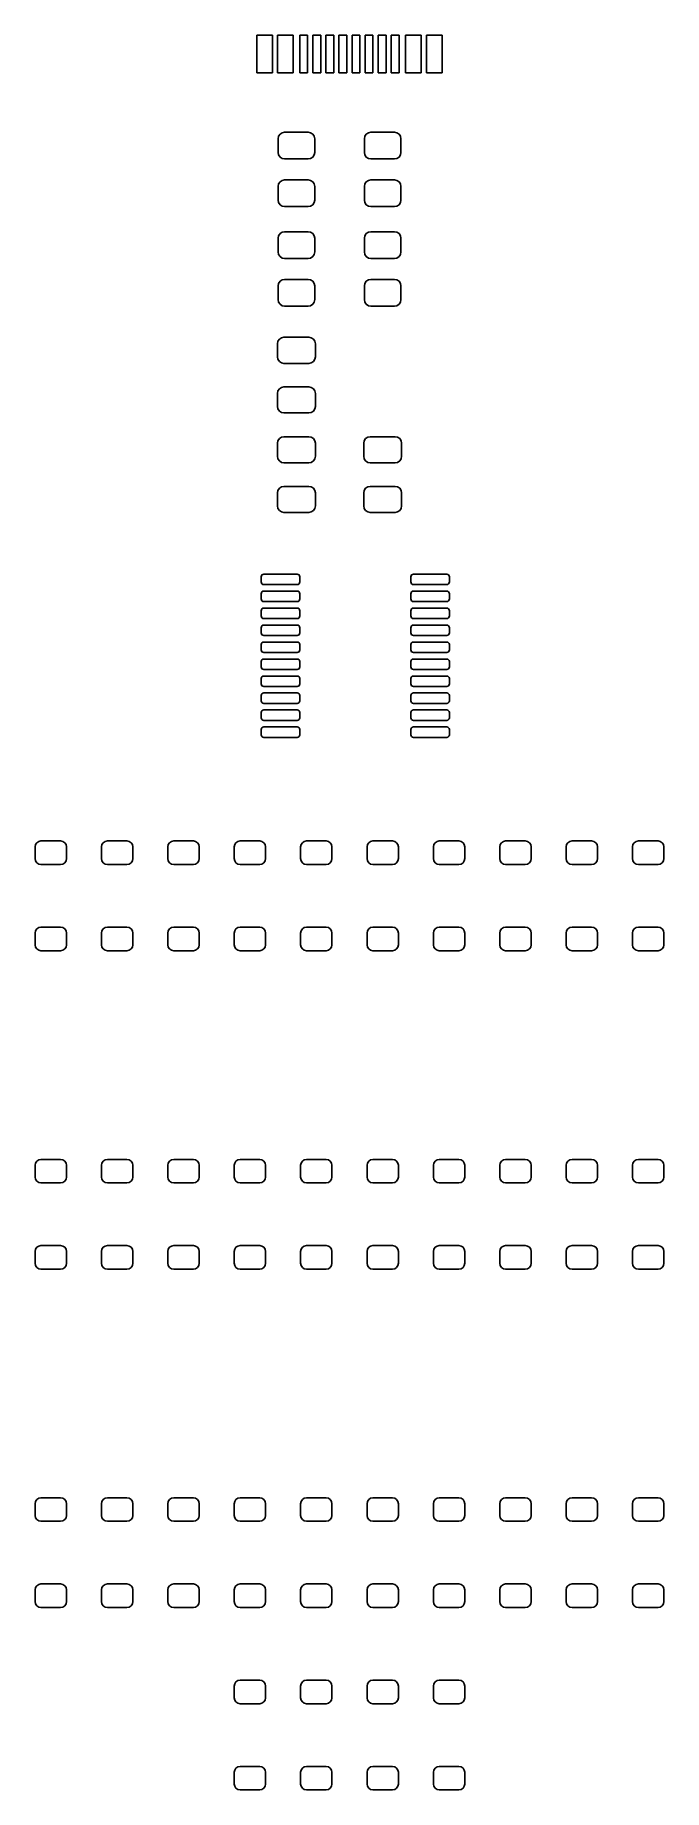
# Model space of a CAD drawing. Extents: x 143.9 to 168, y -108 to -40.8.
import ezdxf

# ---------------------------------------------------------------- set-up
doc = ezdxf.new("R2010")
doc.units = 0
doc.layers.add('BLACK', color=7, linetype='CONTINUOUS')

msp = doc.modelspace()

# ---------------------------------------------------------------- linework, layer by layer
at = {"layer": 'BLACK', "linetype": 'CONTINUOUS'}
for p, q in [((152.404, -42.28), (152.404, -40.83)), ((152.404, -40.83), (153.004, -40.83)), ((153.004, -40.83), (153.004, -42.28)), ((153.204, -42.28), (153.204, -40.83)), ((153.204, -40.83), (153.804, -40.83)), ((153.804, -40.83), (153.804, -42.28)), ((154.054, -42.28), (154.054, -40.83)), ((154.054, -40.83), (154.354, -40.83)), ((154.354, -40.83), (154.354, -42.28)), ((154.554, -42.28), (154.554, -40.83)), ((154.554, -40.83), (154.854, -40.83)), ((154.854, -40.83), (154.854, -42.28)), ((155.054, -42.28), (155.054, -40.83)), ((155.054, -40.83), (155.354, -40.83)), ((155.354, -40.83), (155.354, -42.28)), ((155.554, -42.28), (155.554, -40.83)), ((155.554, -40.83), (155.854, -40.83)), ((155.854, -40.83), (155.854, -42.28)), ((156.054, -42.28), (156.054, -40.83)), ((156.054, -40.83), (156.354, -40.83)), ((156.354, -40.83), (156.354, -42.28)), ((156.554, -42.28), (156.554, -40.83)), ((156.554, -40.83), (156.854, -40.83)), ((156.854, -40.83), (156.854, -42.28)), ((157.054, -42.28), (157.054, -40.83)), ((157.054, -40.83), (157.354, -40.83)), ((157.354, -40.83), (157.354, -42.28)), ((157.554, -42.28), (157.554, -40.83)), ((157.554, -40.83), (157.854, -40.83)), ((157.854, -40.83), (157.854, -42.28)), ((158.104, -42.28), (158.104, -40.83)), ((158.104, -40.83), (158.704, -40.83)), ((158.704, -40.83), (158.704, -42.28)), ((158.904, -42.28), (158.904, -40.83)), ((158.904, -40.83), (159.504, -40.83)), ((159.504, -40.83), (159.504, -42.28)), ((153.004, -42.28), (152.404, -42.28)), ((153.804, -42.28), (153.204, -42.28)), ((154.354, -42.28), (154.054, -42.28)), ((154.854, -42.28), (154.554, -42.28)), ((155.354, -42.28), (155.054, -42.28)), ((155.854, -42.28), (155.554, -42.28)), ((156.354, -42.28), (156.054, -42.28)), ((156.854, -42.28), (156.554, -42.28)), ((157.354, -42.28), (157.054, -42.28)), ((157.854, -42.28), (157.554, -42.28)), ((158.704, -42.28), (158.104, -42.28)), ((159.504, -42.28), (158.904, -42.28)), ((153.224, -44.799), (153.243, -44.7033)), ((153.224, -45.324), (153.224, -44.799)), ((153.243, -44.7033), (153.297, -44.6222)), ((153.297, -44.6222), (153.378, -44.568)), ((153.378, -44.568), (153.474, -44.549)), ((153.474, -44.549), (154.374, -44.549)), ((154.374, -44.549), (154.47, -44.568)), ((154.47, -44.568), (154.551, -44.6222)), ((154.551, -44.6222), (154.605, -44.7033)), ((154.605, -44.7033), (154.624, -44.799)), ((154.624, -44.799), (154.624, -45.324)), ((156.526, -44.799), (156.545, -44.7033)), ((156.526, -45.324), (156.526, -44.799)), ((156.545, -44.7033), (156.599, -44.6222)), ((156.599, -44.6222), (156.68, -44.568)), ((156.68, -44.568), (156.776, -44.549)), ((156.776, -44.549), (157.676, -44.549)), ((157.676, -44.549), (157.772, -44.568)), ((157.772, -44.568), (157.853, -44.6222)), ((157.853, -44.6222), (157.907, -44.7033)), ((157.907, -44.7033), (157.926, -44.799)), ((157.926, -44.799), (157.926, -45.324)), ((153.243, -45.4197), (153.224, -45.324)), ((153.297, -45.5008), (153.243, -45.4197)), ((153.378, -45.555), (153.297, -45.5008)), ((153.474, -45.574), (153.378, -45.555)), ((154.374, -45.574), (153.474, -45.574)), ((154.47, -45.555), (154.374, -45.574)), ((154.551, -45.5008), (154.47, -45.555)), ((154.605, -45.4197), (154.551, -45.5008)), ((154.624, -45.324), (154.605, -45.4197)), ((156.545, -45.4197), (156.526, -45.324)), ((156.599, -45.5008), (156.545, -45.4197)), ((156.68, -45.555), (156.599, -45.5008)), ((156.776, -45.574), (156.68, -45.555)), ((157.676, -45.574), (156.776, -45.574)), ((157.772, -45.555), (157.676, -45.574)), ((157.853, -45.5008), (157.772, -45.555)), ((157.907, -45.4197), (157.853, -45.5008)), ((157.926, -45.324), (157.907, -45.4197)), ((153.224, -46.624), (153.243, -46.5283)), ((153.224, -47.149), (153.224, -46.624)), ((153.243, -46.5283), (153.297, -46.4472)), ((153.297, -46.4472), (153.378, -46.393)), ((153.378, -46.393), (153.474, -46.374)), ((153.474, -46.374), (154.374, -46.374)), ((154.374, -46.374), (154.47, -46.393)), ((154.47, -46.393), (154.551, -46.4472)), ((154.551, -46.4472), (154.605, -46.5283)), ((154.605, -46.5283), (154.624, -46.624)), ((154.624, -46.624), (154.624, -47.149)), ((156.526, -46.624), (156.545, -46.5283)), ((156.526, -47.149), (156.526, -46.624)), ((156.545, -46.5283), (156.599, -46.4472)), ((156.599, -46.4472), (156.68, -46.393)), ((156.68, -46.393), (156.776, -46.374)), ((156.776, -46.374), (157.676, -46.374)), ((157.676, -46.374), (157.772, -46.393)), ((157.772, -46.393), (157.853, -46.4472)), ((157.853, -46.4472), (157.907, -46.5283)), ((157.907, -46.5283), (157.926, -46.624)), ((157.926, -46.624), (157.926, -47.149)), ((153.243, -47.2447), (153.224, -47.149)), ((153.297, -47.3258), (153.243, -47.2447)), ((153.378, -47.38), (153.297, -47.3258)), ((153.474, -47.399), (153.378, -47.38)), ((154.374, -47.399), (153.474, -47.399)), ((154.47, -47.38), (154.374, -47.399)), ((154.551, -47.3258), (154.47, -47.38)), ((154.605, -47.2447), (154.551, -47.3258)), ((154.624, -47.149), (154.605, -47.2447)), ((156.545, -47.2447), (156.526, -47.149)), ((156.599, -47.3258), (156.545, -47.2447)), ((156.68, -47.38), (156.599, -47.3258)), ((156.776, -47.399), (156.68, -47.38)), ((157.676, -47.399), (156.776, -47.399)), ((157.772, -47.38), (157.676, -47.399)), ((157.853, -47.3258), (157.772, -47.38)), ((157.907, -47.2447), (157.853, -47.3258)), ((157.926, -47.149), (157.907, -47.2447)), ((153.378, -48.378), (153.474, -48.359)), ((153.474, -48.359), (154.374, -48.359)), ((154.374, -48.359), (154.47, -48.378)), ((156.68, -48.378), (156.776, -48.359)), ((156.776, -48.359), (157.676, -48.359)), ((157.676, -48.359), (157.772, -48.378)), ((153.224, -48.609), (153.243, -48.5133)), ((153.224, -49.134), (153.224, -48.609)), ((153.243, -48.5133), (153.297, -48.4322)), ((153.297, -48.4322), (153.378, -48.378)), ((154.47, -48.378), (154.551, -48.4322)), ((154.551, -48.4322), (154.605, -48.5133)), ((154.605, -48.5133), (154.624, -48.609)), ((154.624, -48.609), (154.624, -49.134)), ((156.526, -48.609), (156.545, -48.5133)), ((156.526, -49.134), (156.526, -48.609)), ((156.545, -48.5133), (156.599, -48.4322)), ((156.599, -48.4322), (156.68, -48.378)), ((157.772, -48.378), (157.853, -48.4322)), ((157.853, -48.4322), (157.907, -48.5133)), ((157.907, -48.5133), (157.926, -48.609)), ((157.926, -48.609), (157.926, -49.134)), ((153.243, -49.2297), (153.224, -49.134)), ((153.297, -49.3108), (153.243, -49.2297)), ((153.378, -49.365), (153.297, -49.3108)), ((153.474, -49.384), (153.378, -49.365)), ((154.374, -49.384), (153.474, -49.384)), ((154.47, -49.365), (154.374, -49.384)), ((154.551, -49.3108), (154.47, -49.365)), ((154.605, -49.2297), (154.551, -49.3108)), ((154.624, -49.134), (154.605, -49.2297)), ((156.545, -49.2297), (156.526, -49.134)), ((156.599, -49.3108), (156.545, -49.2297)), ((156.68, -49.365), (156.599, -49.3108)), ((156.776, -49.384), (156.68, -49.365)), ((157.676, -49.384), (156.776, -49.384)), ((157.772, -49.365), (157.676, -49.384)), ((157.853, -49.3108), (157.772, -49.365)), ((157.907, -49.2297), (157.853, -49.3108)), ((157.926, -49.134), (157.907, -49.2297)), ((153.224, -50.434), (153.243, -50.3383)), ((153.243, -50.3383), (153.297, -50.2572)), ((153.297, -50.2572), (153.378, -50.203)), ((153.378, -50.203), (153.474, -50.184)), ((153.474, -50.184), (154.374, -50.184)), ((154.374, -50.184), (154.47, -50.203)), ((154.47, -50.203), (154.551, -50.2572)), ((154.551, -50.2572), (154.605, -50.3383)), ((154.605, -50.3383), (154.624, -50.434)), ((156.526, -50.434), (156.545, -50.3383)), ((156.545, -50.3383), (156.599, -50.2572)), ((156.599, -50.2572), (156.68, -50.203)), ((156.68, -50.203), (156.776, -50.184)), ((156.776, -50.184), (157.676, -50.184)), ((157.676, -50.184), (157.772, -50.203)), ((157.772, -50.203), (157.853, -50.2572)), ((157.853, -50.2572), (157.907, -50.3383)), ((157.907, -50.3383), (157.926, -50.434)), ((153.224, -50.959), (153.224, -50.434)), ((153.243, -51.0547), (153.224, -50.959)), ((153.297, -51.1358), (153.243, -51.0547)), ((154.605, -51.0547), (154.551, -51.1358)), ((154.624, -50.959), (154.605, -51.0547)), ((154.624, -50.434), (154.624, -50.959)), ((156.526, -50.959), (156.526, -50.434)), ((156.545, -51.0547), (156.526, -50.959)), ((156.599, -51.1358), (156.545, -51.0547)), ((157.907, -51.0547), (157.853, -51.1358)), ((157.926, -50.959), (157.907, -51.0547)), ((157.926, -50.434), (157.926, -50.959)), ((153.378, -51.19), (153.297, -51.1358)), ((153.474, -51.209), (153.378, -51.19)), ((154.374, -51.209), (153.474, -51.209)), ((154.47, -51.19), (154.374, -51.209)), ((154.551, -51.1358), (154.47, -51.19)), ((156.68, -51.19), (156.599, -51.1358)), ((156.776, -51.209), (156.68, -51.19)), ((157.676, -51.209), (156.776, -51.209)), ((157.772, -51.19), (157.676, -51.209)), ((157.853, -51.1358), (157.772, -51.19)), ((153.353, -52.417), (153.449, -52.398)), ((153.449, -52.398), (154.399, -52.398)), ((154.399, -52.398), (154.495, -52.417)), ((153.199, -52.648), (153.218, -52.5523)), ((153.199, -53.148), (153.199, -52.648)), ((153.218, -52.5523), (153.272, -52.4712)), ((153.272, -52.4712), (153.353, -52.417)), ((154.495, -52.417), (154.576, -52.4712)), ((154.576, -52.4712), (154.63, -52.5523)), ((154.63, -52.5523), (154.649, -52.648)), ((154.649, -52.648), (154.649, -53.148)), ((153.218, -53.2437), (153.199, -53.148)), ((153.272, -53.3248), (153.218, -53.2437)), ((153.353, -53.379), (153.272, -53.3248)), ((153.449, -53.398), (153.353, -53.379)), ((154.399, -53.398), (153.449, -53.398)), ((154.495, -53.379), (154.399, -53.398)), ((154.576, -53.3248), (154.495, -53.379)), ((154.63, -53.2437), (154.576, -53.3248)), ((154.649, -53.148), (154.63, -53.2437)), ((153.218, -54.4523), (153.272, -54.3712)), ((153.272, -54.3712), (153.353, -54.317)), ((153.353, -54.317), (153.449, -54.298)), ((153.449, -54.298), (154.399, -54.298)), ((154.399, -54.298), (154.495, -54.317)), ((154.495, -54.317), (154.576, -54.3712)), ((154.576, -54.3712), (154.63, -54.4523)), ((153.199, -54.548), (153.218, -54.4523)), ((153.199, -55.048), (153.199, -54.548)), ((153.218, -55.1437), (153.199, -55.048)), ((154.63, -54.4523), (154.649, -54.548)), ((154.649, -55.048), (154.63, -55.1437)), ((154.649, -54.548), (154.649, -55.048)), ((153.272, -55.2248), (153.218, -55.1437)), ((153.353, -55.279), (153.272, -55.2248)), ((153.449, -55.298), (153.353, -55.279)), ((154.399, -55.298), (153.449, -55.298)), ((154.495, -55.279), (154.399, -55.298)), ((154.576, -55.2248), (154.495, -55.279)), ((154.63, -55.1437), (154.576, -55.2248)), ((153.199, -56.458), (153.218, -56.3623)), ((153.218, -56.3623), (153.272, -56.2812)), ((153.272, -56.2812), (153.353, -56.227)), ((153.353, -56.227), (153.449, -56.208)), ((153.449, -56.208), (154.399, -56.208)), ((154.399, -56.208), (154.495, -56.227)), ((154.495, -56.227), (154.576, -56.2812)), ((154.576, -56.2812), (154.63, -56.3623)), ((154.63, -56.3623), (154.649, -56.458)), ((156.501, -56.458), (156.52, -56.3623)), ((156.52, -56.3623), (156.574, -56.2812)), ((156.574, -56.2812), (156.655, -56.227)), ((156.655, -56.227), (156.751, -56.208)), ((156.751, -56.208), (157.701, -56.208)), ((157.701, -56.208), (157.797, -56.227)), ((157.797, -56.227), (157.878, -56.2812)), ((157.878, -56.2812), (157.932, -56.3623)), ((157.932, -56.3623), (157.951, -56.458)), ((153.199, -56.958), (153.199, -56.458)), ((153.218, -57.0537), (153.199, -56.958)), ((153.272, -57.1348), (153.218, -57.0537)), ((154.63, -57.0537), (154.576, -57.1348)), ((154.649, -56.958), (154.63, -57.0537)), ((154.649, -56.458), (154.649, -56.958)), ((156.501, -56.958), (156.501, -56.458)), ((156.52, -57.0537), (156.501, -56.958)), ((156.574, -57.1348), (156.52, -57.0537)), ((157.932, -57.0537), (157.878, -57.1348)), ((157.951, -56.958), (157.932, -57.0537)), ((157.951, -56.458), (157.951, -56.958)), ((153.353, -57.189), (153.272, -57.1348)), ((153.449, -57.208), (153.353, -57.189)), ((154.399, -57.208), (153.449, -57.208)), ((154.495, -57.189), (154.399, -57.208)), ((154.576, -57.1348), (154.495, -57.189)), ((156.655, -57.189), (156.574, -57.1348)), ((156.751, -57.208), (156.655, -57.189)), ((157.701, -57.208), (156.751, -57.208)), ((157.797, -57.189), (157.701, -57.208)), ((157.878, -57.1348), (157.797, -57.189)), ((153.199, -58.358), (153.218, -58.2623)), ((153.199, -58.858), (153.199, -58.358)), ((153.218, -58.2623), (153.272, -58.1812)), ((153.272, -58.1812), (153.353, -58.127)), ((153.353, -58.127), (153.449, -58.108)), ((153.449, -58.108), (154.399, -58.108)), ((154.399, -58.108), (154.495, -58.127)), ((154.495, -58.127), (154.576, -58.1812)), ((154.576, -58.1812), (154.63, -58.2623)), ((154.63, -58.2623), (154.649, -58.358)), ((154.649, -58.358), (154.649, -58.858)), ((156.501, -58.358), (156.52, -58.2623)), ((156.501, -58.858), (156.501, -58.358)), ((156.52, -58.2623), (156.574, -58.1812)), ((156.574, -58.1812), (156.655, -58.127)), ((156.655, -58.127), (156.751, -58.108)), ((156.751, -58.108), (157.701, -58.108)), ((157.701, -58.108), (157.797, -58.127)), ((157.797, -58.127), (157.878, -58.1812)), ((157.878, -58.1812), (157.932, -58.2623)), ((157.932, -58.2623), (157.951, -58.358)), ((157.951, -58.358), (157.951, -58.858)), ((153.218, -58.9537), (153.199, -58.858)), ((153.272, -59.0348), (153.218, -58.9537)), ((153.353, -59.089), (153.272, -59.0348)), ((153.449, -59.108), (153.353, -59.089)), ((154.399, -59.108), (153.449, -59.108)), ((154.495, -59.089), (154.399, -59.108)), ((154.576, -59.0348), (154.495, -59.089)), ((154.63, -58.9537), (154.576, -59.0348)), ((154.649, -58.858), (154.63, -58.9537)), ((156.52, -58.9537), (156.501, -58.858)), ((156.574, -59.0348), (156.52, -58.9537)), ((156.655, -59.089), (156.574, -59.0348)), ((156.751, -59.108), (156.655, -59.089)), ((157.701, -59.108), (156.751, -59.108)), ((157.797, -59.089), (157.701, -59.108)), ((157.878, -59.0348), (157.797, -59.089)), ((157.932, -58.9537), (157.878, -59.0348)), ((157.951, -58.858), (157.932, -58.9537)), ((152.578, -61.569), (152.586, -61.5307)), ((152.578, -61.769), (152.578, -61.569)), ((152.586, -61.8073), (152.578, -61.769)), ((152.586, -61.5307), (152.607, -61.4983)), ((152.607, -61.8397), (152.586, -61.8073)), ((152.607, -61.4983), (152.64, -61.4766)), ((152.64, -61.4766), (152.678, -61.469)), ((152.678, -61.469), (153.953, -61.469)), ((153.953, -61.469), (153.991, -61.4766)), ((153.991, -61.4766), (154.024, -61.4983)), ((154.024, -61.4983), (154.045, -61.5307)), ((154.045, -61.8073), (154.024, -61.8397)), ((154.045, -61.5307), (154.053, -61.569)), ((154.053, -61.769), (154.045, -61.8073)), ((154.053, -61.569), (154.053, -61.769)), ((158.303, -61.569), (158.311, -61.5307)), ((158.303, -61.769), (158.303, -61.569)), ((158.311, -61.8073), (158.303, -61.769)), ((158.311, -61.5307), (158.332, -61.4983)), ((158.332, -61.8397), (158.311, -61.8073)), ((158.332, -61.4983), (158.365, -61.4766)), ((158.365, -61.4766), (158.403, -61.469)), ((158.403, -61.469), (159.678, -61.469)), ((159.678, -61.469), (159.716, -61.4766)), ((159.716, -61.4766), (159.749, -61.4983)), ((159.749, -61.4983), (159.77, -61.5307)), ((159.77, -61.8073), (159.749, -61.8397)), ((159.77, -61.5307), (159.778, -61.569)), ((159.778, -61.769), (159.77, -61.8073)), ((159.778, -61.569), (159.778, -61.769)), ((152.578, -62.219), (152.586, -62.1807)), ((152.578, -62.419), (152.578, -62.219)), ((152.586, -62.4573), (152.578, -62.419)), ((152.586, -62.1807), (152.607, -62.1483)), ((152.607, -62.4897), (152.586, -62.4573)), ((152.64, -61.8614), (152.607, -61.8397)), ((152.607, -62.1483), (152.64, -62.1266)), ((152.678, -61.869), (152.64, -61.8614)), ((152.64, -62.1266), (152.678, -62.119)), ((153.953, -61.869), (152.678, -61.869)), ((152.678, -62.119), (153.953, -62.119)), ((153.991, -61.8614), (153.953, -61.869)), ((153.953, -62.119), (153.991, -62.1266)), ((154.024, -61.8397), (153.991, -61.8614)), ((153.991, -62.1266), (154.024, -62.1483)), ((154.024, -62.1483), (154.045, -62.1807)), ((154.045, -62.4573), (154.024, -62.4897)), ((154.045, -62.1807), (154.053, -62.219)), ((154.053, -62.419), (154.045, -62.4573)), ((154.053, -62.219), (154.053, -62.419)), ((158.303, -62.219), (158.311, -62.1807)), ((158.303, -62.419), (158.303, -62.219)), ((158.311, -62.4573), (158.303, -62.419)), ((158.311, -62.1807), (158.332, -62.1483)), ((158.332, -62.4897), (158.311, -62.4573)), ((158.365, -61.8614), (158.332, -61.8397)), ((158.332, -62.1483), (158.365, -62.1266)), ((158.403, -61.869), (158.365, -61.8614)), ((158.365, -62.1266), (158.403, -62.119)), ((159.678, -61.869), (158.403, -61.869)), ((158.403, -62.119), (159.678, -62.119)), ((159.716, -61.8614), (159.678, -61.869)), ((159.678, -62.119), (159.716, -62.1266)), ((159.749, -61.8397), (159.716, -61.8614)), ((159.716, -62.1266), (159.749, -62.1483)), ((159.749, -62.1483), (159.77, -62.1807)), ((159.77, -62.4573), (159.749, -62.4897)), ((159.77, -62.1807), (159.778, -62.219)), ((159.778, -62.419), (159.77, -62.4573)), ((159.778, -62.219), (159.778, -62.419)), ((152.578, -62.869), (152.586, -62.8307)), ((152.578, -63.069), (152.578, -62.869)), ((152.586, -63.1073), (152.578, -63.069)), ((152.586, -62.8307), (152.607, -62.7983)), ((152.607, -63.1397), (152.586, -63.1073)), ((152.64, -62.5114), (152.607, -62.4897)), ((152.607, -62.7983), (152.64, -62.7766)), ((152.64, -63.1614), (152.607, -63.1397)), ((152.678, -62.519), (152.64, -62.5114)), ((152.64, -62.7766), (152.678, -62.769)), ((153.953, -62.519), (152.678, -62.519)), ((152.678, -62.769), (153.953, -62.769)), ((153.991, -62.5114), (153.953, -62.519)), ((153.953, -62.769), (153.991, -62.7766)), ((154.024, -62.4897), (153.991, -62.5114)), ((153.991, -62.7766), (154.024, -62.7983)), ((154.024, -63.1397), (153.991, -63.1614)), ((154.024, -62.7983), (154.045, -62.8307)), ((154.045, -63.1073), (154.024, -63.1397)), ((154.045, -62.8307), (154.053, -62.869)), ((154.053, -63.069), (154.045, -63.1073)), ((154.053, -62.869), (154.053, -63.069)), ((158.303, -62.869), (158.311, -62.8307)), ((158.303, -63.069), (158.303, -62.869)), ((158.311, -63.1073), (158.303, -63.069)), ((158.311, -62.8307), (158.332, -62.7983)), ((158.332, -63.1397), (158.311, -63.1073)), ((158.365, -62.5114), (158.332, -62.4897)), ((158.332, -62.7983), (158.365, -62.7766)), ((158.365, -63.1614), (158.332, -63.1397)), ((158.403, -62.519), (158.365, -62.5114)), ((158.365, -62.7766), (158.403, -62.769)), ((159.678, -62.519), (158.403, -62.519)), ((158.403, -62.769), (159.678, -62.769)), ((159.716, -62.5114), (159.678, -62.519)), ((159.678, -62.769), (159.716, -62.7766)), ((159.749, -62.4897), (159.716, -62.5114)), ((159.716, -62.7766), (159.749, -62.7983)), ((159.749, -63.1397), (159.716, -63.1614)), ((159.749, -62.7983), (159.77, -62.8307)), ((159.77, -63.1073), (159.749, -63.1397)), ((159.77, -62.8307), (159.778, -62.869)), ((159.778, -63.069), (159.77, -63.1073)), ((159.778, -62.869), (159.778, -63.069)), ((152.578, -63.519), (152.586, -63.4807)), ((152.578, -63.719), (152.578, -63.519)), ((152.586, -63.7573), (152.578, -63.719)), ((152.586, -63.4807), (152.607, -63.4483)), ((152.607, -63.7897), (152.586, -63.7573)), ((152.607, -63.4483), (152.64, -63.4266)), ((152.64, -63.8114), (152.607, -63.7897)), ((152.678, -63.169), (152.64, -63.1614)), ((152.64, -63.4266), (152.678, -63.419)), ((152.678, -63.819), (152.64, -63.8114)), ((153.953, -63.169), (152.678, -63.169)), ((152.678, -63.419), (153.953, -63.419)), ((153.953, -63.819), (152.678, -63.819)), ((153.991, -63.1614), (153.953, -63.169)), ((153.953, -63.419), (153.991, -63.4266)), ((153.991, -63.8114), (153.953, -63.819)), ((153.991, -63.4266), (154.024, -63.4483)), ((154.024, -63.7897), (153.991, -63.8114)), ((154.024, -63.4483), (154.045, -63.4807)), ((154.045, -63.7573), (154.024, -63.7897)), ((154.045, -63.4807), (154.053, -63.519)), ((154.053, -63.719), (154.045, -63.7573)), ((154.053, -63.519), (154.053, -63.719)), ((158.303, -63.519), (158.311, -63.4807)), ((158.303, -63.719), (158.303, -63.519)), ((158.311, -63.7573), (158.303, -63.719)), ((158.311, -63.4807), (158.332, -63.4483)), ((158.332, -63.7897), (158.311, -63.7573)), ((158.332, -63.4483), (158.365, -63.4266)), ((158.365, -63.8114), (158.332, -63.7897)), ((158.403, -63.169), (158.365, -63.1614)), ((158.365, -63.4266), (158.403, -63.419)), ((158.403, -63.819), (158.365, -63.8114)), ((159.678, -63.169), (158.403, -63.169)), ((158.403, -63.419), (159.678, -63.419)), ((159.678, -63.819), (158.403, -63.819)), ((159.716, -63.1614), (159.678, -63.169)), ((159.678, -63.419), (159.716, -63.4266)), ((159.716, -63.8114), (159.678, -63.819)), ((159.716, -63.4266), (159.749, -63.4483)), ((159.749, -63.7897), (159.716, -63.8114)), ((159.749, -63.4483), (159.77, -63.4807)), ((159.77, -63.7573), (159.749, -63.7897)), ((159.77, -63.4807), (159.778, -63.519)), ((159.778, -63.719), (159.77, -63.7573)), ((159.778, -63.519), (159.778, -63.719)), ((152.578, -64.169), (152.586, -64.1307)), ((152.578, -64.369), (152.578, -64.169)), ((152.586, -64.4073), (152.578, -64.369)), ((152.586, -64.1307), (152.607, -64.0983)), ((152.607, -64.4397), (152.586, -64.4073)), ((152.607, -64.0983), (152.64, -64.0766)), ((152.64, -64.4614), (152.607, -64.4397)), ((152.64, -64.0766), (152.678, -64.069)), ((152.678, -64.469), (152.64, -64.4614)), ((152.678, -64.069), (153.953, -64.069)), ((153.953, -64.469), (152.678, -64.469)), ((153.953, -64.069), (153.991, -64.0766)), ((153.991, -64.4614), (153.953, -64.469)), ((153.991, -64.0766), (154.024, -64.0983)), ((154.024, -64.4397), (153.991, -64.4614)), ((154.024, -64.0983), (154.045, -64.1307)), ((154.045, -64.4073), (154.024, -64.4397)), ((154.045, -64.1307), (154.053, -64.169)), ((154.053, -64.369), (154.045, -64.4073)), ((154.053, -64.169), (154.053, -64.369)), ((158.303, -64.169), (158.311, -64.1307)), ((158.303, -64.369), (158.303, -64.169)), ((158.311, -64.4073), (158.303, -64.369)), ((158.311, -64.1307), (158.332, -64.0983)), ((158.332, -64.4397), (158.311, -64.4073)), ((158.332, -64.0983), (158.365, -64.0766)), ((158.365, -64.4614), (158.332, -64.4397)), ((158.365, -64.0766), (158.403, -64.069)), ((158.403, -64.469), (158.365, -64.4614)), ((158.403, -64.069), (159.678, -64.069)), ((159.678, -64.469), (158.403, -64.469)), ((159.678, -64.069), (159.716, -64.0766)), ((159.716, -64.4614), (159.678, -64.469)), ((159.716, -64.0766), (159.749, -64.0983)), ((159.749, -64.4397), (159.716, -64.4614)), ((159.749, -64.0983), (159.77, -64.1307)), ((159.77, -64.4073), (159.749, -64.4397)), ((159.77, -64.1307), (159.778, -64.169)), ((159.778, -64.369), (159.77, -64.4073)), ((159.778, -64.169), (159.778, -64.369)), ((152.578, -64.819), (152.586, -64.7807)), ((152.578, -65.019), (152.578, -64.819)), ((152.586, -65.0573), (152.578, -65.019)), ((152.586, -64.7807), (152.607, -64.7483)), ((152.607, -65.0897), (152.586, -65.0573)), ((152.607, -64.7483), (152.64, -64.7266)), ((152.64, -65.1114), (152.607, -65.0897)), ((152.64, -64.7266), (152.678, -64.719)), ((152.678, -65.119), (152.64, -65.1114)), ((152.678, -64.719), (153.953, -64.719)), ((153.953, -65.119), (152.678, -65.119)), ((153.953, -64.719), (153.991, -64.7266)), ((153.991, -65.1114), (153.953, -65.119)), ((153.991, -64.7266), (154.024, -64.7483)), ((154.024, -65.0897), (153.991, -65.1114)), ((154.024, -64.7483), (154.045, -64.7807)), ((154.045, -65.0573), (154.024, -65.0897)), ((154.045, -64.7807), (154.053, -64.819)), ((154.053, -65.019), (154.045, -65.0573)), ((154.053, -64.819), (154.053, -65.019)), ((158.303, -64.819), (158.311, -64.7807)), ((158.303, -65.019), (158.303, -64.819)), ((158.311, -65.0573), (158.303, -65.019)), ((158.311, -64.7807), (158.332, -64.7483)), ((158.332, -65.0897), (158.311, -65.0573)), ((158.332, -64.7483), (158.365, -64.7266)), ((158.365, -65.1114), (158.332, -65.0897)), ((158.365, -64.7266), (158.403, -64.719)), ((158.403, -65.119), (158.365, -65.1114)), ((158.403, -64.719), (159.678, -64.719)), ((159.678, -65.119), (158.403, -65.119)), ((159.678, -64.719), (159.716, -64.7266)), ((159.716, -65.1114), (159.678, -65.119)), ((159.716, -64.7266), (159.749, -64.7483)), ((159.749, -65.0897), (159.716, -65.1114)), ((159.749, -64.7483), (159.77, -64.7807)), ((159.77, -65.0573), (159.749, -65.0897)), ((159.77, -64.7807), (159.778, -64.819)), ((159.778, -65.019), (159.77, -65.0573)), ((159.778, -64.819), (159.778, -65.019)), ((152.578, -65.469), (152.586, -65.4307)), ((152.578, -65.669), (152.578, -65.469)), ((152.586, -65.7073), (152.578, -65.669)), ((152.586, -65.4307), (152.607, -65.3983)), ((152.607, -65.7397), (152.586, -65.7073)), ((152.607, -65.3983), (152.64, -65.3766)), ((152.64, -65.7614), (152.607, -65.7397)), ((152.64, -65.3766), (152.678, -65.369)), ((152.678, -65.769), (152.64, -65.7614)), ((152.678, -65.369), (153.953, -65.369)), ((153.953, -65.769), (152.678, -65.769)), ((153.953, -65.369), (153.991, -65.3766)), ((153.991, -65.7614), (153.953, -65.769)), ((153.991, -65.3766), (154.024, -65.3983)), ((154.024, -65.7397), (153.991, -65.7614)), ((154.024, -65.3983), (154.045, -65.4307)), ((154.045, -65.7073), (154.024, -65.7397)), ((154.045, -65.4307), (154.053, -65.469)), ((154.053, -65.669), (154.045, -65.7073)), ((154.053, -65.469), (154.053, -65.669)), ((158.303, -65.469), (158.311, -65.4307)), ((158.303, -65.669), (158.303, -65.469)), ((158.311, -65.7073), (158.303, -65.669)), ((158.311, -65.4307), (158.332, -65.3983)), ((158.332, -65.7397), (158.311, -65.7073)), ((158.332, -65.3983), (158.365, -65.3766)), ((158.365, -65.7614), (158.332, -65.7397)), ((158.365, -65.3766), (158.403, -65.369)), ((158.403, -65.769), (158.365, -65.7614)), ((158.403, -65.369), (159.678, -65.369)), ((159.678, -65.769), (158.403, -65.769)), ((159.678, -65.369), (159.716, -65.3766)), ((159.716, -65.7614), (159.678, -65.769)), ((159.716, -65.3766), (159.749, -65.3983)), ((159.749, -65.7397), (159.716, -65.7614)), ((159.749, -65.3983), (159.77, -65.4307)), ((159.77, -65.7073), (159.749, -65.7397)), ((159.77, -65.4307), (159.778, -65.469)), ((159.778, -65.669), (159.77, -65.7073)), ((159.778, -65.469), (159.778, -65.669)), ((152.578, -66.119), (152.586, -66.0807)), ((152.578, -66.319), (152.578, -66.119)), ((152.586, -66.3573), (152.578, -66.319)), ((152.586, -66.0807), (152.607, -66.0483)), ((152.607, -66.3897), (152.586, -66.3573)), ((152.607, -66.0483), (152.64, -66.0266)), ((152.64, -66.4114), (152.607, -66.3897)), ((152.64, -66.0266), (152.678, -66.019)), ((152.678, -66.419), (152.64, -66.4114)), ((152.678, -66.019), (153.953, -66.019)), ((153.953, -66.419), (152.678, -66.419)), ((153.953, -66.019), (153.991, -66.0266)), ((153.991, -66.4114), (153.953, -66.419)), ((153.991, -66.0266), (154.024, -66.0483)), ((154.024, -66.3897), (153.991, -66.4114)), ((154.024, -66.0483), (154.045, -66.0807)), ((154.045, -66.3573), (154.024, -66.3897)), ((154.045, -66.0807), (154.053, -66.119)), ((154.053, -66.319), (154.045, -66.3573)), ((154.053, -66.119), (154.053, -66.319)), ((158.303, -66.119), (158.311, -66.0807)), ((158.303, -66.319), (158.303, -66.119)), ((158.311, -66.3573), (158.303, -66.319)), ((158.311, -66.0807), (158.332, -66.0483)), ((158.332, -66.3897), (158.311, -66.3573)), ((158.332, -66.0483), (158.365, -66.0266)), ((158.365, -66.4114), (158.332, -66.3897)), ((158.365, -66.0266), (158.403, -66.019)), ((158.403, -66.419), (158.365, -66.4114)), ((158.403, -66.019), (159.678, -66.019)), ((159.678, -66.419), (158.403, -66.419)), ((159.678, -66.019), (159.716, -66.0266)), ((159.716, -66.4114), (159.678, -66.419)), ((159.716, -66.0266), (159.749, -66.0483)), ((159.749, -66.3897), (159.716, -66.4114)), ((159.749, -66.0483), (159.77, -66.0807)), ((159.77, -66.3573), (159.749, -66.3897)), ((159.77, -66.0807), (159.778, -66.119)), ((159.778, -66.319), (159.77, -66.3573)), ((159.778, -66.119), (159.778, -66.319)), ((152.578, -66.769), (152.586, -66.7307)), ((152.578, -66.969), (152.578, -66.769)), ((152.586, -67.0073), (152.578, -66.969)), ((152.586, -66.7307), (152.607, -66.6983)), ((152.607, -67.0397), (152.586, -67.0073)), ((152.607, -66.6983), (152.64, -66.6766)), ((152.64, -67.0614), (152.607, -67.0397)), ((152.64, -66.6766), (152.678, -66.669)), ((152.678, -67.069), (152.64, -67.0614)), ((152.678, -66.669), (153.953, -66.669)), ((153.953, -67.069), (152.678, -67.069)), ((153.953, -66.669), (153.991, -66.6766)), ((153.991, -67.0614), (153.953, -67.069)), ((153.991, -66.6766), (154.024, -66.6983)), ((154.024, -67.0397), (153.991, -67.0614)), ((154.024, -66.6983), (154.045, -66.7307)), ((154.045, -67.0073), (154.024, -67.0397)), ((154.045, -66.7307), (154.053, -66.769)), ((154.053, -66.969), (154.045, -67.0073)), ((154.053, -66.769), (154.053, -66.969)), ((158.303, -66.769), (158.311, -66.7307)), ((158.303, -66.969), (158.303, -66.769)), ((158.311, -67.0073), (158.303, -66.969)), ((158.311, -66.7307), (158.332, -66.6983)), ((158.332, -67.0397), (158.311, -67.0073)), ((158.332, -66.6983), (158.365, -66.6766)), ((158.365, -67.0614), (158.332, -67.0397)), ((158.365, -66.6766), (158.403, -66.669)), ((158.403, -67.069), (158.365, -67.0614)), ((158.403, -66.669), (159.678, -66.669)), ((159.678, -67.069), (158.403, -67.069)), ((159.678, -66.669), (159.716, -66.6766)), ((159.716, -67.0614), (159.678, -67.069)), ((159.716, -66.6766), (159.749, -66.6983)), ((159.749, -67.0397), (159.716, -67.0614)), ((159.749, -66.6983), (159.77, -66.7307)), ((159.77, -67.0073), (159.749, -67.0397)), ((159.77, -66.7307), (159.778, -66.769)), ((159.778, -66.969), (159.77, -67.0073)), ((159.778, -66.769), (159.778, -66.969)), ((152.578, -67.419), (152.586, -67.3807)), ((152.578, -67.619), (152.578, -67.419)), ((152.586, -67.6573), (152.578, -67.619)), ((152.586, -67.3807), (152.607, -67.3483)), ((152.607, -67.6897), (152.586, -67.6573)), ((152.607, -67.3483), (152.64, -67.3266)), ((152.64, -67.7114), (152.607, -67.6897)), ((152.64, -67.3266), (152.678, -67.319)), ((152.678, -67.719), (152.64, -67.7114)), ((152.678, -67.319), (153.953, -67.319)), ((153.953, -67.719), (152.678, -67.719)), ((153.953, -67.319), (153.991, -67.3266)), ((153.991, -67.7114), (153.953, -67.719)), ((153.991, -67.3266), (154.024, -67.3483)), ((154.024, -67.6897), (153.991, -67.7114)), ((154.024, -67.3483), (154.045, -67.3807)), ((154.045, -67.6573), (154.024, -67.6897)), ((154.045, -67.3807), (154.053, -67.419)), ((154.053, -67.619), (154.045, -67.6573)), ((154.053, -67.419), (154.053, -67.619)), ((158.303, -67.419), (158.311, -67.3807)), ((158.303, -67.619), (158.303, -67.419)), ((158.311, -67.6573), (158.303, -67.619)), ((158.311, -67.3807), (158.332, -67.3483)), ((158.332, -67.6897), (158.311, -67.6573)), ((158.332, -67.3483), (158.365, -67.3266)), ((158.365, -67.7114), (158.332, -67.6897)), ((158.365, -67.3266), (158.403, -67.319)), ((158.403, -67.719), (158.365, -67.7114)), ((158.403, -67.319), (159.678, -67.319)), ((159.678, -67.719), (158.403, -67.719)), ((159.678, -67.319), (159.716, -67.3266)), ((159.716, -67.7114), (159.678, -67.719)), ((159.716, -67.3266), (159.749, -67.3483)), ((159.749, -67.6897), (159.716, -67.7114)), ((159.749, -67.3483), (159.77, -67.3807)), ((159.77, -67.6573), (159.749, -67.6897)), ((159.77, -67.3807), (159.778, -67.419)), ((159.778, -67.619), (159.77, -67.6573)), ((159.778, -67.419), (159.778, -67.619)), ((143.926, -71.911), (143.943, -71.8249)), ((143.943, -71.8249), (143.992, -71.7519)), ((143.992, -71.7519), (144.065, -71.7031)), ((144.065, -71.7031), (144.151, -71.686)), ((144.151, -71.686), (144.901, -71.686)), ((144.901, -71.686), (144.987, -71.7031)), ((144.987, -71.7031), (145.06, -71.7519)), ((145.06, -71.7519), (145.109, -71.8249)), ((145.109, -71.8249), (145.126, -71.911)), ((146.466, -71.911), (146.483, -71.8249)), ((146.483, -71.8249), (146.532, -71.7519)), ((146.532, -71.7519), (146.605, -71.7031)), ((146.605, -71.7031), (146.691, -71.686)), ((146.691, -71.686), (147.441, -71.686)), ((147.441, -71.686), (147.527, -71.7031)), ((147.527, -71.7031), (147.6, -71.7519)), ((147.6, -71.7519), (147.649, -71.8249)), ((147.649, -71.8249), (147.666, -71.911)), ((149.006, -71.911), (149.023, -71.8249)), ((149.023, -71.8249), (149.072, -71.7519)), ((149.072, -71.7519), (149.145, -71.7031)), ((149.145, -71.7031), (149.231, -71.686)), ((149.231, -71.686), (149.981, -71.686)), ((149.981, -71.686), (150.067, -71.7031)), ((150.067, -71.7031), (150.14, -71.7519)), ((150.14, -71.7519), (150.189, -71.8249)), ((150.189, -71.8249), (150.206, -71.911)), ((151.546, -71.911), (151.563, -71.8249)), ((151.563, -71.8249), (151.612, -71.7519)), ((151.612, -71.7519), (151.685, -71.7031)), ((151.685, -71.7031), (151.771, -71.686)), ((151.771, -71.686), (152.521, -71.686)), ((152.521, -71.686), (152.607, -71.7031)), ((152.607, -71.7031), (152.68, -71.7519)), ((152.68, -71.7519), (152.729, -71.8249)), ((152.729, -71.8249), (152.746, -71.911)), ((154.086, -71.911), (154.103, -71.8249)), ((154.103, -71.8249), (154.152, -71.7519)), ((154.152, -71.7519), (154.225, -71.7031)), ((154.225, -71.7031), (154.311, -71.686)), ((154.311, -71.686), (155.061, -71.686)), ((155.061, -71.686), (155.147, -71.7031)), ((155.147, -71.7031), (155.22, -71.7519)), ((155.22, -71.7519), (155.269, -71.8249)), ((155.269, -71.8249), (155.286, -71.911)), ((156.626, -71.911), (156.643, -71.8249)), ((156.643, -71.8249), (156.692, -71.7519)), ((156.692, -71.7519), (156.765, -71.7031)), ((156.765, -71.7031), (156.851, -71.686)), ((156.851, -71.686), (157.601, -71.686)), ((157.601, -71.686), (157.687, -71.7031)), ((157.687, -71.7031), (157.76, -71.7519)), ((157.76, -71.7519), (157.809, -71.8249)), ((157.809, -71.8249), (157.826, -71.911)), ((159.166, -71.911), (159.183, -71.8249)), ((159.183, -71.8249), (159.232, -71.7519)), ((159.232, -71.7519), (159.305, -71.7031)), ((159.305, -71.7031), (159.391, -71.686)), ((159.391, -71.686), (160.141, -71.686)), ((160.141, -71.686), (160.227, -71.7031)), ((160.227, -71.7031), (160.3, -71.7519)), ((160.3, -71.7519), (160.349, -71.8249)), ((160.349, -71.8249), (160.366, -71.911)), ((161.706, -71.911), (161.723, -71.8249)), ((161.723, -71.8249), (161.772, -71.7519)), ((161.772, -71.7519), (161.845, -71.7031)), ((161.845, -71.7031), (161.931, -71.686)), ((161.931, -71.686), (162.681, -71.686)), ((162.681, -71.686), (162.767, -71.7031)), ((162.767, -71.7031), (162.84, -71.7519)), ((162.84, -71.7519), (162.889, -71.8249)), ((162.889, -71.8249), (162.906, -71.911)), ((164.246, -71.911), (164.263, -71.8249)), ((164.263, -71.8249), (164.312, -71.7519)), ((164.312, -71.7519), (164.385, -71.7031)), ((164.385, -71.7031), (164.471, -71.686)), ((164.471, -71.686), (165.221, -71.686)), ((165.221, -71.686), (165.307, -71.7031)), ((165.307, -71.7031), (165.38, -71.7519)), ((165.38, -71.7519), (165.429, -71.8249)), ((165.429, -71.8249), (165.446, -71.911)), ((166.786, -71.911), (166.803, -71.8249)), ((166.803, -71.8249), (166.852, -71.7519)), ((166.852, -71.7519), (166.925, -71.7031)), ((166.925, -71.7031), (167.011, -71.686)), ((167.011, -71.686), (167.761, -71.686)), ((167.761, -71.686), (167.847, -71.7031)), ((167.847, -71.7031), (167.92, -71.7519)), ((167.92, -71.7519), (167.969, -71.8249)), ((167.969, -71.8249), (167.986, -71.911)), ((143.926, -72.361), (143.926, -71.911)), ((143.943, -72.4471), (143.926, -72.361)), ((143.992, -72.5201), (143.943, -72.4471)), ((144.065, -72.5689), (143.992, -72.5201)), ((145.06, -72.5201), (144.987, -72.5689)), ((145.109, -72.4471), (145.06, -72.5201)), ((145.126, -72.361), (145.109, -72.4471)), ((145.126, -71.911), (145.126, -72.361)), ((146.466, -72.361), (146.466, -71.911)), ((146.483, -72.4471), (146.466, -72.361)), ((146.532, -72.5201), (146.483, -72.4471)), ((146.605, -72.5689), (146.532, -72.5201)), ((147.6, -72.5201), (147.527, -72.5689)), ((147.649, -72.4471), (147.6, -72.5201)), ((147.666, -72.361), (147.649, -72.4471)), ((147.666, -71.911), (147.666, -72.361)), ((149.006, -72.361), (149.006, -71.911)), ((149.023, -72.4471), (149.006, -72.361)), ((149.072, -72.5201), (149.023, -72.4471)), ((149.145, -72.5689), (149.072, -72.5201)), ((150.14, -72.5201), (150.067, -72.5689)), ((150.189, -72.4471), (150.14, -72.5201)), ((150.206, -72.361), (150.189, -72.4471)), ((150.206, -71.911), (150.206, -72.361)), ((151.546, -72.361), (151.546, -71.911)), ((151.563, -72.4471), (151.546, -72.361)), ((151.612, -72.5201), (151.563, -72.4471)), ((151.685, -72.5689), (151.612, -72.5201)), ((152.68, -72.5201), (152.607, -72.5689)), ((152.729, -72.4471), (152.68, -72.5201)), ((152.746, -72.361), (152.729, -72.4471)), ((152.746, -71.911), (152.746, -72.361)), ((154.086, -72.361), (154.086, -71.911)), ((154.103, -72.4471), (154.086, -72.361)), ((154.152, -72.5201), (154.103, -72.4471)), ((154.225, -72.5689), (154.152, -72.5201)), ((155.22, -72.5201), (155.147, -72.5689)), ((155.269, -72.4471), (155.22, -72.5201)), ((155.286, -72.361), (155.269, -72.4471)), ((155.286, -71.911), (155.286, -72.361)), ((156.626, -72.361), (156.626, -71.911)), ((156.643, -72.4471), (156.626, -72.361)), ((156.692, -72.5201), (156.643, -72.4471)), ((156.765, -72.5689), (156.692, -72.5201)), ((157.76, -72.5201), (157.687, -72.5689)), ((157.809, -72.4471), (157.76, -72.5201)), ((157.826, -72.361), (157.809, -72.4471)), ((157.826, -71.911), (157.826, -72.361)), ((159.166, -72.361), (159.166, -71.911)), ((159.183, -72.4471), (159.166, -72.361)), ((159.232, -72.5201), (159.183, -72.4471)), ((159.305, -72.5689), (159.232, -72.5201)), ((160.3, -72.5201), (160.227, -72.5689)), ((160.349, -72.4471), (160.3, -72.5201)), ((160.366, -72.361), (160.349, -72.4471)), ((160.366, -71.911), (160.366, -72.361)), ((161.706, -72.361), (161.706, -71.911)), ((161.723, -72.4471), (161.706, -72.361)), ((161.772, -72.5201), (161.723, -72.4471)), ((161.845, -72.5689), (161.772, -72.5201)), ((162.84, -72.5201), (162.767, -72.5689)), ((162.889, -72.4471), (162.84, -72.5201)), ((162.906, -72.361), (162.889, -72.4471)), ((162.906, -71.911), (162.906, -72.361)), ((164.246, -72.361), (164.246, -71.911)), ((164.263, -72.4471), (164.246, -72.361)), ((164.312, -72.5201), (164.263, -72.4471)), ((164.385, -72.5689), (164.312, -72.5201)), ((165.38, -72.5201), (165.307, -72.5689)), ((165.429, -72.4471), (165.38, -72.5201)), ((165.446, -72.361), (165.429, -72.4471)), ((165.446, -71.911), (165.446, -72.361)), ((166.786, -72.361), (166.786, -71.911)), ((166.803, -72.4471), (166.786, -72.361)), ((166.852, -72.5201), (166.803, -72.4471)), ((166.925, -72.5689), (166.852, -72.5201)), ((167.92, -72.5201), (167.847, -72.5689)), ((167.969, -72.4471), (167.92, -72.5201)), ((167.986, -72.361), (167.969, -72.4471)), ((167.986, -71.911), (167.986, -72.361)), ((144.151, -72.586), (144.065, -72.5689)), ((144.901, -72.586), (144.151, -72.586)), ((144.987, -72.5689), (144.901, -72.586)), ((146.691, -72.586), (146.605, -72.5689)), ((147.441, -72.586), (146.691, -72.586)), ((147.527, -72.5689), (147.441, -72.586)), ((149.231, -72.586), (149.145, -72.5689)), ((149.981, -72.586), (149.231, -72.586)), ((150.067, -72.5689), (149.981, -72.586)), ((151.771, -72.586), (151.685, -72.5689)), ((152.521, -72.586), (151.771, -72.586)), ((152.607, -72.5689), (152.521, -72.586)), ((154.311, -72.586), (154.225, -72.5689)), ((155.061, -72.586), (154.311, -72.586)), ((155.147, -72.5689), (155.061, -72.586)), ((156.851, -72.586), (156.765, -72.5689)), ((157.601, -72.586), (156.851, -72.586)), ((157.687, -72.5689), (157.601, -72.586)), ((159.391, -72.586), (159.305, -72.5689)), ((160.141, -72.586), (159.391, -72.586)), ((160.227, -72.5689), (160.141, -72.586)), ((161.931, -72.586), (161.845, -72.5689)), ((162.681, -72.586), (161.931, -72.586)), ((162.767, -72.5689), (162.681, -72.586)), ((164.471, -72.586), (164.385, -72.5689)), ((165.221, -72.586), (164.471, -72.586)), ((165.307, -72.5689), (165.221, -72.586)), ((167.011, -72.586), (166.925, -72.5689)), ((167.761, -72.586), (167.011, -72.586)), ((167.847, -72.5689), (167.761, -72.586)), ((143.926, -75.211), (143.943, -75.1249)), ((143.926, -75.661), (143.926, -75.211)), ((143.943, -75.1249), (143.992, -75.0519)), ((143.992, -75.0519), (144.065, -75.0031)), ((144.065, -75.0031), (144.151, -74.986)), ((144.151, -74.986), (144.901, -74.986)), ((144.901, -74.986), (144.987, -75.0031)), ((144.987, -75.0031), (145.06, -75.0519)), ((145.06, -75.0519), (145.109, -75.1249)), ((145.109, -75.1249), (145.126, -75.211)), ((145.126, -75.211), (145.126, -75.661)), ((146.466, -75.211), (146.483, -75.1249)), ((146.466, -75.661), (146.466, -75.211)), ((146.483, -75.1249), (146.532, -75.0519)), ((146.532, -75.0519), (146.605, -75.0031)), ((146.605, -75.0031), (146.691, -74.986)), ((146.691, -74.986), (147.441, -74.986)), ((147.441, -74.986), (147.527, -75.0031)), ((147.527, -75.0031), (147.6, -75.0519)), ((147.6, -75.0519), (147.649, -75.1249)), ((147.649, -75.1249), (147.666, -75.211)), ((147.666, -75.211), (147.666, -75.661)), ((149.006, -75.211), (149.023, -75.1249)), ((149.006, -75.661), (149.006, -75.211)), ((149.023, -75.1249), (149.072, -75.0519)), ((149.072, -75.0519), (149.145, -75.0031)), ((149.145, -75.0031), (149.231, -74.986)), ((149.231, -74.986), (149.981, -74.986)), ((149.981, -74.986), (150.067, -75.0031)), ((150.067, -75.0031), (150.14, -75.0519)), ((150.14, -75.0519), (150.189, -75.1249)), ((150.189, -75.1249), (150.206, -75.211)), ((150.206, -75.211), (150.206, -75.661)), ((151.546, -75.211), (151.563, -75.1249)), ((151.546, -75.661), (151.546, -75.211)), ((151.563, -75.1249), (151.612, -75.0519)), ((151.612, -75.0519), (151.685, -75.0031)), ((151.685, -75.0031), (151.771, -74.986)), ((151.771, -74.986), (152.521, -74.986)), ((152.521, -74.986), (152.607, -75.0031)), ((152.607, -75.0031), (152.68, -75.0519)), ((152.68, -75.0519), (152.729, -75.1249)), ((152.729, -75.1249), (152.746, -75.211)), ((152.746, -75.211), (152.746, -75.661)), ((154.086, -75.211), (154.103, -75.1249)), ((154.086, -75.661), (154.086, -75.211)), ((154.103, -75.1249), (154.152, -75.0519)), ((154.152, -75.0519), (154.225, -75.0031)), ((154.225, -75.0031), (154.311, -74.986)), ((154.311, -74.986), (155.061, -74.986)), ((155.061, -74.986), (155.147, -75.0031)), ((155.147, -75.0031), (155.22, -75.0519)), ((155.22, -75.0519), (155.269, -75.1249)), ((155.269, -75.1249), (155.286, -75.211)), ((155.286, -75.211), (155.286, -75.661)), ((156.626, -75.211), (156.643, -75.1249)), ((156.626, -75.661), (156.626, -75.211)), ((156.643, -75.1249), (156.692, -75.0519)), ((156.692, -75.0519), (156.765, -75.0031)), ((156.765, -75.0031), (156.851, -74.986)), ((156.851, -74.986), (157.601, -74.986)), ((157.601, -74.986), (157.687, -75.0031)), ((157.687, -75.0031), (157.76, -75.0519)), ((157.76, -75.0519), (157.809, -75.1249)), ((157.809, -75.1249), (157.826, -75.211)), ((157.826, -75.211), (157.826, -75.661)), ((159.166, -75.211), (159.183, -75.1249)), ((159.166, -75.661), (159.166, -75.211)), ((159.183, -75.1249), (159.232, -75.0519)), ((159.232, -75.0519), (159.305, -75.0031)), ((159.305, -75.0031), (159.391, -74.986)), ((159.391, -74.986), (160.141, -74.986)), ((160.141, -74.986), (160.227, -75.0031)), ((160.227, -75.0031), (160.3, -75.0519)), ((160.3, -75.0519), (160.349, -75.1249)), ((160.349, -75.1249), (160.366, -75.211)), ((160.366, -75.211), (160.366, -75.661)), ((161.706, -75.211), (161.723, -75.1249)), ((161.706, -75.661), (161.706, -75.211)), ((161.723, -75.1249), (161.772, -75.0519)), ((161.772, -75.0519), (161.845, -75.0031)), ((161.845, -75.0031), (161.931, -74.986)), ((161.931, -74.986), (162.681, -74.986)), ((162.681, -74.986), (162.767, -75.0031)), ((162.767, -75.0031), (162.84, -75.0519)), ((162.84, -75.0519), (162.889, -75.1249)), ((162.889, -75.1249), (162.906, -75.211)), ((162.906, -75.211), (162.906, -75.661)), ((164.246, -75.211), (164.263, -75.1249)), ((164.246, -75.661), (164.246, -75.211)), ((164.263, -75.1249), (164.312, -75.0519)), ((164.312, -75.0519), (164.385, -75.0031)), ((164.385, -75.0031), (164.471, -74.986)), ((164.471, -74.986), (165.221, -74.986)), ((165.221, -74.986), (165.307, -75.0031)), ((165.307, -75.0031), (165.38, -75.0519)), ((165.38, -75.0519), (165.429, -75.1249)), ((165.429, -75.1249), (165.446, -75.211)), ((165.446, -75.211), (165.446, -75.661)), ((166.786, -75.211), (166.803, -75.1249)), ((166.786, -75.661), (166.786, -75.211)), ((166.803, -75.1249), (166.852, -75.0519)), ((166.852, -75.0519), (166.925, -75.0031)), ((166.925, -75.0031), (167.011, -74.986)), ((167.011, -74.986), (167.761, -74.986)), ((167.761, -74.986), (167.847, -75.0031)), ((167.847, -75.0031), (167.92, -75.0519)), ((167.92, -75.0519), (167.969, -75.1249)), ((167.969, -75.1249), (167.986, -75.211)), ((167.986, -75.211), (167.986, -75.661)), ((143.943, -75.7471), (143.926, -75.661)), ((143.992, -75.8201), (143.943, -75.7471)), ((144.065, -75.8689), (143.992, -75.8201)), ((144.151, -75.886), (144.065, -75.8689)), ((144.901, -75.886), (144.151, -75.886)), ((144.987, -75.8689), (144.901, -75.886)), ((145.06, -75.8201), (144.987, -75.8689)), ((145.109, -75.7471), (145.06, -75.8201)), ((145.126, -75.661), (145.109, -75.7471)), ((146.483, -75.7471), (146.466, -75.661)), ((146.532, -75.8201), (146.483, -75.7471)), ((146.605, -75.8689), (146.532, -75.8201)), ((146.691, -75.886), (146.605, -75.8689)), ((147.441, -75.886), (146.691, -75.886)), ((147.527, -75.8689), (147.441, -75.886)), ((147.6, -75.8201), (147.527, -75.8689)), ((147.649, -75.7471), (147.6, -75.8201)), ((147.666, -75.661), (147.649, -75.7471)), ((149.023, -75.7471), (149.006, -75.661)), ((149.072, -75.8201), (149.023, -75.7471)), ((149.145, -75.8689), (149.072, -75.8201)), ((149.231, -75.886), (149.145, -75.8689)), ((149.981, -75.886), (149.231, -75.886)), ((150.067, -75.8689), (149.981, -75.886)), ((150.14, -75.8201), (150.067, -75.8689)), ((150.189, -75.7471), (150.14, -75.8201)), ((150.206, -75.661), (150.189, -75.7471)), ((151.563, -75.7471), (151.546, -75.661)), ((151.612, -75.8201), (151.563, -75.7471)), ((151.685, -75.8689), (151.612, -75.8201)), ((151.771, -75.886), (151.685, -75.8689)), ((152.521, -75.886), (151.771, -75.886)), ((152.607, -75.8689), (152.521, -75.886)), ((152.68, -75.8201), (152.607, -75.8689)), ((152.729, -75.7471), (152.68, -75.8201)), ((152.746, -75.661), (152.729, -75.7471)), ((154.103, -75.7471), (154.086, -75.661)), ((154.152, -75.8201), (154.103, -75.7471)), ((154.225, -75.8689), (154.152, -75.8201)), ((154.311, -75.886), (154.225, -75.8689)), ((155.061, -75.886), (154.311, -75.886)), ((155.147, -75.8689), (155.061, -75.886)), ((155.22, -75.8201), (155.147, -75.8689)), ((155.269, -75.7471), (155.22, -75.8201)), ((155.286, -75.661), (155.269, -75.7471)), ((156.643, -75.7471), (156.626, -75.661)), ((156.692, -75.8201), (156.643, -75.7471)), ((156.765, -75.8689), (156.692, -75.8201)), ((156.851, -75.886), (156.765, -75.8689)), ((157.601, -75.886), (156.851, -75.886)), ((157.687, -75.8689), (157.601, -75.886)), ((157.76, -75.8201), (157.687, -75.8689)), ((157.809, -75.7471), (157.76, -75.8201)), ((157.826, -75.661), (157.809, -75.7471)), ((159.183, -75.7471), (159.166, -75.661)), ((159.232, -75.8201), (159.183, -75.7471)), ((159.305, -75.8689), (159.232, -75.8201)), ((159.391, -75.886), (159.305, -75.8689)), ((160.141, -75.886), (159.391, -75.886)), ((160.227, -75.8689), (160.141, -75.886)), ((160.3, -75.8201), (160.227, -75.8689)), ((160.349, -75.7471), (160.3, -75.8201)), ((160.366, -75.661), (160.349, -75.7471)), ((161.723, -75.7471), (161.706, -75.661)), ((161.772, -75.8201), (161.723, -75.7471)), ((161.845, -75.8689), (161.772, -75.8201)), ((161.931, -75.886), (161.845, -75.8689)), ((162.681, -75.886), (161.931, -75.886)), ((162.767, -75.8689), (162.681, -75.886)), ((162.84, -75.8201), (162.767, -75.8689)), ((162.889, -75.7471), (162.84, -75.8201)), ((162.906, -75.661), (162.889, -75.7471)), ((164.263, -75.7471), (164.246, -75.661)), ((164.312, -75.8201), (164.263, -75.7471)), ((164.385, -75.8689), (164.312, -75.8201)), ((164.471, -75.886), (164.385, -75.8689)), ((165.221, -75.886), (164.471, -75.886)), ((165.307, -75.8689), (165.221, -75.886)), ((165.38, -75.8201), (165.307, -75.8689)), ((165.429, -75.7471), (165.38, -75.8201)), ((165.446, -75.661), (165.429, -75.7471)), ((166.803, -75.7471), (166.786, -75.661)), ((166.852, -75.8201), (166.803, -75.7471)), ((166.925, -75.8689), (166.852, -75.8201)), ((167.011, -75.886), (166.925, -75.8689)), ((167.761, -75.886), (167.011, -75.886)), ((167.847, -75.8689), (167.761, -75.886)), ((167.92, -75.8201), (167.847, -75.8689)), ((167.969, -75.7471), (167.92, -75.8201)), ((167.986, -75.661), (167.969, -75.7471)), ((143.943, -84.0169), (143.992, -83.9439)), ((143.992, -83.9439), (144.065, -83.8951)), ((144.065, -83.8951), (144.151, -83.878)), ((144.151, -83.878), (144.901, -83.878)), ((144.901, -83.878), (144.987, -83.8951)), ((144.987, -83.8951), (145.06, -83.9439)), ((145.06, -83.9439), (145.109, -84.0169)), ((146.483, -84.0169), (146.532, -83.9439)), ((146.532, -83.9439), (146.605, -83.8951)), ((146.605, -83.8951), (146.691, -83.878)), ((146.691, -83.878), (147.441, -83.878)), ((147.441, -83.878), (147.527, -83.8951)), ((147.527, -83.8951), (147.6, -83.9439)), ((147.6, -83.9439), (147.649, -84.0169)), ((149.023, -84.0169), (149.072, -83.9439)), ((149.072, -83.9439), (149.145, -83.8951)), ((149.145, -83.8951), (149.231, -83.878)), ((149.231, -83.878), (149.981, -83.878)), ((149.981, -83.878), (150.067, -83.8951)), ((150.067, -83.8951), (150.14, -83.9439)), ((150.14, -83.9439), (150.189, -84.0169)), ((151.563, -84.0169), (151.612, -83.9439)), ((151.612, -83.9439), (151.685, -83.8951)), ((151.685, -83.8951), (151.771, -83.878)), ((151.771, -83.878), (152.521, -83.878)), ((152.521, -83.878), (152.607, -83.8951)), ((152.607, -83.8951), (152.68, -83.9439)), ((152.68, -83.9439), (152.729, -84.0169)), ((154.103, -84.0169), (154.152, -83.9439)), ((154.152, -83.9439), (154.225, -83.8951)), ((154.225, -83.8951), (154.311, -83.878)), ((154.311, -83.878), (155.061, -83.878)), ((155.061, -83.878), (155.147, -83.8951)), ((155.147, -83.8951), (155.22, -83.9439)), ((155.22, -83.9439), (155.269, -84.0169)), ((156.643, -84.0169), (156.692, -83.9439)), ((156.692, -83.9439), (156.765, -83.8951)), ((156.765, -83.8951), (156.851, -83.878)), ((156.851, -83.878), (157.601, -83.878)), ((157.601, -83.878), (157.687, -83.8951)), ((157.687, -83.8951), (157.76, -83.9439)), ((157.76, -83.9439), (157.809, -84.0169)), ((159.183, -84.0169), (159.232, -83.9439)), ((159.232, -83.9439), (159.305, -83.8951)), ((159.305, -83.8951), (159.391, -83.878)), ((159.391, -83.878), (160.141, -83.878)), ((160.141, -83.878), (160.227, -83.8951)), ((160.227, -83.8951), (160.3, -83.9439)), ((160.3, -83.9439), (160.349, -84.0169)), ((161.723, -84.0169), (161.772, -83.9439)), ((161.772, -83.9439), (161.845, -83.8951)), ((161.845, -83.8951), (161.931, -83.878)), ((161.931, -83.878), (162.681, -83.878)), ((162.681, -83.878), (162.767, -83.8951)), ((162.767, -83.8951), (162.84, -83.9439)), ((162.84, -83.9439), (162.889, -84.0169)), ((164.263, -84.0169), (164.312, -83.9439)), ((164.312, -83.9439), (164.385, -83.8951)), ((164.385, -83.8951), (164.471, -83.878)), ((164.471, -83.878), (165.221, -83.878)), ((165.221, -83.878), (165.307, -83.8951)), ((165.307, -83.8951), (165.38, -83.9439)), ((165.38, -83.9439), (165.429, -84.0169)), ((166.803, -84.0169), (166.852, -83.9439)), ((166.852, -83.9439), (166.925, -83.8951)), ((166.925, -83.8951), (167.011, -83.878)), ((167.011, -83.878), (167.761, -83.878)), ((167.761, -83.878), (167.847, -83.8951)), ((167.847, -83.8951), (167.92, -83.9439)), ((167.92, -83.9439), (167.969, -84.0169)), ((143.926, -84.103), (143.943, -84.0169)), ((143.926, -84.553), (143.926, -84.103)), ((143.943, -84.6391), (143.926, -84.553)), ((143.992, -84.7121), (143.943, -84.6391)), ((145.109, -84.6391), (145.06, -84.7121)), ((145.109, -84.0169), (145.126, -84.103)), ((145.126, -84.553), (145.109, -84.6391)), ((145.126, -84.103), (145.126, -84.553)), ((146.466, -84.103), (146.483, -84.0169)), ((146.466, -84.553), (146.466, -84.103)), ((146.483, -84.6391), (146.466, -84.553)), ((146.532, -84.7121), (146.483, -84.6391)), ((147.649, -84.6391), (147.6, -84.7121)), ((147.649, -84.0169), (147.666, -84.103)), ((147.666, -84.553), (147.649, -84.6391)), ((147.666, -84.103), (147.666, -84.553)), ((149.006, -84.103), (149.023, -84.0169)), ((149.006, -84.553), (149.006, -84.103)), ((149.023, -84.6391), (149.006, -84.553)), ((149.072, -84.7121), (149.023, -84.6391)), ((150.189, -84.6391), (150.14, -84.7121)), ((150.189, -84.0169), (150.206, -84.103)), ((150.206, -84.553), (150.189, -84.6391)), ((150.206, -84.103), (150.206, -84.553)), ((151.546, -84.103), (151.563, -84.0169)), ((151.546, -84.553), (151.546, -84.103)), ((151.563, -84.6391), (151.546, -84.553)), ((151.612, -84.7121), (151.563, -84.6391)), ((152.729, -84.6391), (152.68, -84.7121)), ((152.729, -84.0169), (152.746, -84.103)), ((152.746, -84.553), (152.729, -84.6391)), ((152.746, -84.103), (152.746, -84.553)), ((154.086, -84.103), (154.103, -84.0169)), ((154.086, -84.553), (154.086, -84.103)), ((154.103, -84.6391), (154.086, -84.553)), ((154.152, -84.7121), (154.103, -84.6391)), ((155.269, -84.6391), (155.22, -84.7121)), ((155.269, -84.0169), (155.286, -84.103)), ((155.286, -84.553), (155.269, -84.6391)), ((155.286, -84.103), (155.286, -84.553)), ((156.626, -84.103), (156.643, -84.0169)), ((156.626, -84.553), (156.626, -84.103)), ((156.643, -84.6391), (156.626, -84.553)), ((156.692, -84.7121), (156.643, -84.6391)), ((157.809, -84.6391), (157.76, -84.7121)), ((157.809, -84.0169), (157.826, -84.103)), ((157.826, -84.553), (157.809, -84.6391)), ((157.826, -84.103), (157.826, -84.553)), ((159.166, -84.103), (159.183, -84.0169)), ((159.166, -84.553), (159.166, -84.103)), ((159.183, -84.6391), (159.166, -84.553)), ((159.232, -84.7121), (159.183, -84.6391)), ((160.349, -84.6391), (160.3, -84.7121)), ((160.349, -84.0169), (160.366, -84.103)), ((160.366, -84.553), (160.349, -84.6391)), ((160.366, -84.103), (160.366, -84.553)), ((161.706, -84.103), (161.723, -84.0169)), ((161.706, -84.553), (161.706, -84.103)), ((161.723, -84.6391), (161.706, -84.553)), ((161.772, -84.7121), (161.723, -84.6391)), ((162.889, -84.6391), (162.84, -84.7121)), ((162.889, -84.0169), (162.906, -84.103)), ((162.906, -84.553), (162.889, -84.6391)), ((162.906, -84.103), (162.906, -84.553)), ((164.246, -84.103), (164.263, -84.0169)), ((164.246, -84.553), (164.246, -84.103)), ((164.263, -84.6391), (164.246, -84.553)), ((164.312, -84.7121), (164.263, -84.6391)), ((165.429, -84.6391), (165.38, -84.7121)), ((165.429, -84.0169), (165.446, -84.103)), ((165.446, -84.553), (165.429, -84.6391)), ((165.446, -84.103), (165.446, -84.553)), ((166.786, -84.103), (166.803, -84.0169)), ((166.786, -84.553), (166.786, -84.103)), ((166.803, -84.6391), (166.786, -84.553)), ((166.852, -84.7121), (166.803, -84.6391)), ((167.969, -84.6391), (167.92, -84.7121)), ((167.969, -84.0169), (167.986, -84.103)), ((167.986, -84.553), (167.969, -84.6391)), ((167.986, -84.103), (167.986, -84.553)), ((144.065, -84.7609), (143.992, -84.7121)), ((144.151, -84.778), (144.065, -84.7609)), ((144.901, -84.778), (144.151, -84.778)), ((144.987, -84.7609), (144.901, -84.778)), ((145.06, -84.7121), (144.987, -84.7609)), ((146.605, -84.7609), (146.532, -84.7121)), ((146.691, -84.778), (146.605, -84.7609)), ((147.441, -84.778), (146.691, -84.778)), ((147.527, -84.7609), (147.441, -84.778)), ((147.6, -84.7121), (147.527, -84.7609)), ((149.145, -84.7609), (149.072, -84.7121)), ((149.231, -84.778), (149.145, -84.7609)), ((149.981, -84.778), (149.231, -84.778)), ((150.067, -84.7609), (149.981, -84.778)), ((150.14, -84.7121), (150.067, -84.7609)), ((151.685, -84.7609), (151.612, -84.7121)), ((151.771, -84.778), (151.685, -84.7609)), ((152.521, -84.778), (151.771, -84.778)), ((152.607, -84.7609), (152.521, -84.778)), ((152.68, -84.7121), (152.607, -84.7609)), ((154.225, -84.7609), (154.152, -84.7121)), ((154.311, -84.778), (154.225, -84.7609)), ((155.061, -84.778), (154.311, -84.778)), ((155.147, -84.7609), (155.061, -84.778)), ((155.22, -84.7121), (155.147, -84.7609)), ((156.765, -84.7609), (156.692, -84.7121)), ((156.851, -84.778), (156.765, -84.7609)), ((157.601, -84.778), (156.851, -84.778)), ((157.687, -84.7609), (157.601, -84.778)), ((157.76, -84.7121), (157.687, -84.7609)), ((159.305, -84.7609), (159.232, -84.7121)), ((159.391, -84.778), (159.305, -84.7609)), ((160.141, -84.778), (159.391, -84.778)), ((160.227, -84.7609), (160.141, -84.778)), ((160.3, -84.7121), (160.227, -84.7609)), ((161.845, -84.7609), (161.772, -84.7121)), ((161.931, -84.778), (161.845, -84.7609)), ((162.681, -84.778), (161.931, -84.778)), ((162.767, -84.7609), (162.681, -84.778)), ((162.84, -84.7121), (162.767, -84.7609)), ((164.385, -84.7609), (164.312, -84.7121)), ((164.471, -84.778), (164.385, -84.7609)), ((165.221, -84.778), (164.471, -84.778)), ((165.307, -84.7609), (165.221, -84.778)), ((165.38, -84.7121), (165.307, -84.7609)), ((166.925, -84.7609), (166.852, -84.7121)), ((167.011, -84.778), (166.925, -84.7609)), ((167.761, -84.778), (167.011, -84.778)), ((167.847, -84.7609), (167.761, -84.778)), ((167.92, -84.7121), (167.847, -84.7609)), ((143.926, -87.403), (143.943, -87.3169)), ((143.943, -87.3169), (143.992, -87.2439)), ((143.992, -87.2439), (144.065, -87.1951)), ((144.065, -87.1951), (144.151, -87.178)), ((144.151, -87.178), (144.901, -87.178)), ((144.901, -87.178), (144.987, -87.1951)), ((144.987, -87.1951), (145.06, -87.2439)), ((145.06, -87.2439), (145.109, -87.3169)), ((145.109, -87.3169), (145.126, -87.403)), ((146.466, -87.403), (146.483, -87.3169)), ((146.483, -87.3169), (146.532, -87.2439)), ((146.532, -87.2439), (146.605, -87.1951)), ((146.605, -87.1951), (146.691, -87.178)), ((146.691, -87.178), (147.441, -87.178)), ((147.441, -87.178), (147.527, -87.1951)), ((147.527, -87.1951), (147.6, -87.2439)), ((147.6, -87.2439), (147.649, -87.3169)), ((147.649, -87.3169), (147.666, -87.403)), ((149.006, -87.403), (149.023, -87.3169)), ((149.023, -87.3169), (149.072, -87.2439)), ((149.072, -87.2439), (149.145, -87.1951)), ((149.145, -87.1951), (149.231, -87.178)), ((149.231, -87.178), (149.981, -87.178)), ((149.981, -87.178), (150.067, -87.1951)), ((150.067, -87.1951), (150.14, -87.2439)), ((150.14, -87.2439), (150.189, -87.3169)), ((150.189, -87.3169), (150.206, -87.403)), ((151.546, -87.403), (151.563, -87.3169)), ((151.563, -87.3169), (151.612, -87.2439)), ((151.612, -87.2439), (151.685, -87.1951)), ((151.685, -87.1951), (151.771, -87.178)), ((151.771, -87.178), (152.521, -87.178)), ((152.521, -87.178), (152.607, -87.1951)), ((152.607, -87.1951), (152.68, -87.2439)), ((152.68, -87.2439), (152.729, -87.3169)), ((152.729, -87.3169), (152.746, -87.403)), ((154.086, -87.403), (154.103, -87.3169)), ((154.103, -87.3169), (154.152, -87.2439)), ((154.152, -87.2439), (154.225, -87.1951)), ((154.225, -87.1951), (154.311, -87.178)), ((154.311, -87.178), (155.061, -87.178)), ((155.061, -87.178), (155.147, -87.1951)), ((155.147, -87.1951), (155.22, -87.2439)), ((155.22, -87.2439), (155.269, -87.3169)), ((155.269, -87.3169), (155.286, -87.403)), ((156.626, -87.403), (156.643, -87.3169)), ((156.643, -87.3169), (156.692, -87.2439)), ((156.692, -87.2439), (156.765, -87.1951)), ((156.765, -87.1951), (156.851, -87.178)), ((156.851, -87.178), (157.601, -87.178)), ((157.601, -87.178), (157.687, -87.1951)), ((157.687, -87.1951), (157.76, -87.2439)), ((157.76, -87.2439), (157.809, -87.3169)), ((157.809, -87.3169), (157.826, -87.403)), ((159.166, -87.403), (159.183, -87.3169)), ((159.183, -87.3169), (159.232, -87.2439)), ((159.232, -87.2439), (159.305, -87.1951)), ((159.305, -87.1951), (159.391, -87.178)), ((159.391, -87.178), (160.141, -87.178)), ((160.141, -87.178), (160.227, -87.1951)), ((160.227, -87.1951), (160.3, -87.2439)), ((160.3, -87.2439), (160.349, -87.3169)), ((160.349, -87.3169), (160.366, -87.403)), ((161.706, -87.403), (161.723, -87.3169)), ((161.723, -87.3169), (161.772, -87.2439)), ((161.772, -87.2439), (161.845, -87.1951)), ((161.845, -87.1951), (161.931, -87.178)), ((161.931, -87.178), (162.681, -87.178)), ((162.681, -87.178), (162.767, -87.1951)), ((162.767, -87.1951), (162.84, -87.2439)), ((162.84, -87.2439), (162.889, -87.3169)), ((162.889, -87.3169), (162.906, -87.403)), ((164.246, -87.403), (164.263, -87.3169)), ((164.263, -87.3169), (164.312, -87.2439)), ((164.312, -87.2439), (164.385, -87.1951)), ((164.385, -87.1951), (164.471, -87.178)), ((164.471, -87.178), (165.221, -87.178)), ((165.221, -87.178), (165.307, -87.1951)), ((165.307, -87.1951), (165.38, -87.2439)), ((165.38, -87.2439), (165.429, -87.3169)), ((165.429, -87.3169), (165.446, -87.403)), ((166.786, -87.403), (166.803, -87.3169)), ((166.803, -87.3169), (166.852, -87.2439)), ((166.852, -87.2439), (166.925, -87.1951)), ((166.925, -87.1951), (167.011, -87.178)), ((167.011, -87.178), (167.761, -87.178)), ((167.761, -87.178), (167.847, -87.1951)), ((167.847, -87.1951), (167.92, -87.2439)), ((167.92, -87.2439), (167.969, -87.3169)), ((167.969, -87.3169), (167.986, -87.403)), ((143.926, -87.853), (143.926, -87.403)), ((143.943, -87.9391), (143.926, -87.853)), ((143.992, -88.0121), (143.943, -87.9391)), ((144.065, -88.0609), (143.992, -88.0121)), ((145.06, -88.0121), (144.987, -88.0609)), ((145.109, -87.9391), (145.06, -88.0121)), ((145.126, -87.853), (145.109, -87.9391)), ((145.126, -87.403), (145.126, -87.853)), ((146.466, -87.853), (146.466, -87.403)), ((146.483, -87.9391), (146.466, -87.853)), ((146.532, -88.0121), (146.483, -87.9391)), ((146.605, -88.0609), (146.532, -88.0121)), ((147.6, -88.0121), (147.527, -88.0609)), ((147.649, -87.9391), (147.6, -88.0121)), ((147.666, -87.853), (147.649, -87.9391)), ((147.666, -87.403), (147.666, -87.853)), ((149.006, -87.853), (149.006, -87.403)), ((149.023, -87.9391), (149.006, -87.853)), ((149.072, -88.0121), (149.023, -87.9391)), ((149.145, -88.0609), (149.072, -88.0121)), ((150.14, -88.0121), (150.067, -88.0609)), ((150.189, -87.9391), (150.14, -88.0121)), ((150.206, -87.853), (150.189, -87.9391)), ((150.206, -87.403), (150.206, -87.853)), ((151.546, -87.853), (151.546, -87.403)), ((151.563, -87.9391), (151.546, -87.853)), ((151.612, -88.0121), (151.563, -87.9391)), ((151.685, -88.0609), (151.612, -88.0121)), ((152.68, -88.0121), (152.607, -88.0609)), ((152.729, -87.9391), (152.68, -88.0121)), ((152.746, -87.853), (152.729, -87.9391)), ((152.746, -87.403), (152.746, -87.853)), ((154.086, -87.853), (154.086, -87.403)), ((154.103, -87.9391), (154.086, -87.853)), ((154.152, -88.0121), (154.103, -87.9391)), ((154.225, -88.0609), (154.152, -88.0121)), ((155.22, -88.0121), (155.147, -88.0609)), ((155.269, -87.9391), (155.22, -88.0121)), ((155.286, -87.853), (155.269, -87.9391)), ((155.286, -87.403), (155.286, -87.853)), ((156.626, -87.853), (156.626, -87.403)), ((156.643, -87.9391), (156.626, -87.853)), ((156.692, -88.0121), (156.643, -87.9391)), ((156.765, -88.0609), (156.692, -88.0121)), ((157.76, -88.0121), (157.687, -88.0609)), ((157.809, -87.9391), (157.76, -88.0121)), ((157.826, -87.853), (157.809, -87.9391)), ((157.826, -87.403), (157.826, -87.853)), ((159.166, -87.853), (159.166, -87.403)), ((159.183, -87.9391), (159.166, -87.853)), ((159.232, -88.0121), (159.183, -87.9391)), ((159.305, -88.0609), (159.232, -88.0121)), ((160.3, -88.0121), (160.227, -88.0609)), ((160.349, -87.9391), (160.3, -88.0121)), ((160.366, -87.853), (160.349, -87.9391)), ((160.366, -87.403), (160.366, -87.853)), ((161.706, -87.853), (161.706, -87.403)), ((161.723, -87.9391), (161.706, -87.853)), ((161.772, -88.0121), (161.723, -87.9391)), ((161.845, -88.0609), (161.772, -88.0121)), ((162.84, -88.0121), (162.767, -88.0609)), ((162.889, -87.9391), (162.84, -88.0121)), ((162.906, -87.853), (162.889, -87.9391)), ((162.906, -87.403), (162.906, -87.853)), ((164.246, -87.853), (164.246, -87.403)), ((164.263, -87.9391), (164.246, -87.853)), ((164.312, -88.0121), (164.263, -87.9391)), ((164.385, -88.0609), (164.312, -88.0121)), ((165.38, -88.0121), (165.307, -88.0609)), ((165.429, -87.9391), (165.38, -88.0121)), ((165.446, -87.853), (165.429, -87.9391)), ((165.446, -87.403), (165.446, -87.853)), ((166.786, -87.853), (166.786, -87.403)), ((166.803, -87.9391), (166.786, -87.853)), ((166.852, -88.0121), (166.803, -87.9391)), ((166.925, -88.0609), (166.852, -88.0121)), ((167.92, -88.0121), (167.847, -88.0609)), ((167.969, -87.9391), (167.92, -88.0121)), ((167.986, -87.853), (167.969, -87.9391)), ((167.986, -87.403), (167.986, -87.853)), ((144.151, -88.078), (144.065, -88.0609)), ((144.901, -88.078), (144.151, -88.078)), ((144.987, -88.0609), (144.901, -88.078)), ((146.691, -88.078), (146.605, -88.0609)), ((147.441, -88.078), (146.691, -88.078)), ((147.527, -88.0609), (147.441, -88.078)), ((149.231, -88.078), (149.145, -88.0609)), ((149.981, -88.078), (149.231, -88.078)), ((150.067, -88.0609), (149.981, -88.078)), ((151.771, -88.078), (151.685, -88.0609)), ((152.521, -88.078), (151.771, -88.078)), ((152.607, -88.0609), (152.521, -88.078)), ((154.311, -88.078), (154.225, -88.0609)), ((155.061, -88.078), (154.311, -88.078)), ((155.147, -88.0609), (155.061, -88.078)), ((156.851, -88.078), (156.765, -88.0609)), ((157.601, -88.078), (156.851, -88.078)), ((157.687, -88.0609), (157.601, -88.078)), ((159.391, -88.078), (159.305, -88.0609)), ((160.141, -88.078), (159.391, -88.078)), ((160.227, -88.0609), (160.141, -88.078)), ((161.931, -88.078), (161.845, -88.0609)), ((162.681, -88.078), (161.931, -88.078)), ((162.767, -88.0609), (162.681, -88.078)), ((164.471, -88.078), (164.385, -88.0609)), ((165.221, -88.078), (164.471, -88.078)), ((165.307, -88.0609), (165.221, -88.078)), ((167.011, -88.078), (166.925, -88.0609)), ((167.761, -88.078), (167.011, -88.078)), ((167.847, -88.0609), (167.761, -88.078)), ((143.926, -97.059), (143.943, -96.9729)), ((143.926, -97.509), (143.926, -97.059)), ((143.943, -96.9729), (143.992, -96.8999)), ((143.992, -96.8999), (144.065, -96.8511)), ((144.065, -96.8511), (144.151, -96.834)), ((144.151, -96.834), (144.901, -96.834)), ((144.901, -96.834), (144.987, -96.8511)), ((144.987, -96.8511), (145.06, -96.8999)), ((145.06, -96.8999), (145.109, -96.9729)), ((145.109, -96.9729), (145.126, -97.059)), ((145.126, -97.059), (145.126, -97.509)), ((146.466, -97.059), (146.483, -96.9729)), ((146.466, -97.509), (146.466, -97.059)), ((146.483, -96.9729), (146.532, -96.8999)), ((146.532, -96.8999), (146.605, -96.8511)), ((146.605, -96.8511), (146.691, -96.834)), ((146.691, -96.834), (147.441, -96.834)), ((147.441, -96.834), (147.527, -96.8511)), ((147.527, -96.8511), (147.6, -96.8999)), ((147.6, -96.8999), (147.649, -96.9729)), ((147.649, -96.9729), (147.666, -97.059)), ((147.666, -97.059), (147.666, -97.509)), ((149.006, -97.059), (149.023, -96.9729)), ((149.006, -97.509), (149.006, -97.059)), ((149.023, -96.9729), (149.072, -96.8999)), ((149.072, -96.8999), (149.145, -96.8511)), ((149.145, -96.8511), (149.231, -96.834)), ((149.231, -96.834), (149.981, -96.834)), ((149.981, -96.834), (150.067, -96.8511)), ((150.067, -96.8511), (150.14, -96.8999)), ((150.14, -96.8999), (150.189, -96.9729)), ((150.189, -96.9729), (150.206, -97.059)), ((150.206, -97.059), (150.206, -97.509)), ((151.546, -97.059), (151.563, -96.9729)), ((151.546, -97.509), (151.546, -97.059)), ((151.563, -96.9729), (151.612, -96.8999)), ((151.612, -96.8999), (151.685, -96.8511)), ((151.685, -96.8511), (151.771, -96.834)), ((151.771, -96.834), (152.521, -96.834)), ((152.521, -96.834), (152.607, -96.8511)), ((152.607, -96.8511), (152.68, -96.8999)), ((152.68, -96.8999), (152.729, -96.9729)), ((152.729, -96.9729), (152.746, -97.059)), ((152.746, -97.059), (152.746, -97.509)), ((154.086, -97.059), (154.103, -96.9729)), ((154.086, -97.509), (154.086, -97.059)), ((154.103, -96.9729), (154.152, -96.8999)), ((154.152, -96.8999), (154.225, -96.8511)), ((154.225, -96.8511), (154.311, -96.834)), ((154.311, -96.834), (155.061, -96.834)), ((155.061, -96.834), (155.147, -96.8511)), ((155.147, -96.8511), (155.22, -96.8999)), ((155.22, -96.8999), (155.269, -96.9729)), ((155.269, -96.9729), (155.286, -97.059)), ((155.286, -97.059), (155.286, -97.509)), ((156.626, -97.059), (156.643, -96.9729)), ((156.626, -97.509), (156.626, -97.059)), ((156.643, -96.9729), (156.692, -96.8999)), ((156.692, -96.8999), (156.765, -96.8511)), ((156.765, -96.8511), (156.851, -96.834)), ((156.851, -96.834), (157.601, -96.834)), ((157.601, -96.834), (157.687, -96.8511)), ((157.687, -96.8511), (157.76, -96.8999)), ((157.76, -96.8999), (157.809, -96.9729)), ((157.809, -96.9729), (157.826, -97.059)), ((157.826, -97.059), (157.826, -97.509)), ((159.166, -97.059), (159.183, -96.9729)), ((159.166, -97.509), (159.166, -97.059)), ((159.183, -96.9729), (159.232, -96.8999)), ((159.232, -96.8999), (159.305, -96.8511)), ((159.305, -96.8511), (159.391, -96.834)), ((159.391, -96.834), (160.141, -96.834)), ((160.141, -96.834), (160.227, -96.8511)), ((160.227, -96.8511), (160.3, -96.8999)), ((160.3, -96.8999), (160.349, -96.9729)), ((160.349, -96.9729), (160.366, -97.059)), ((160.366, -97.059), (160.366, -97.509)), ((161.706, -97.059), (161.723, -96.9729)), ((161.706, -97.509), (161.706, -97.059)), ((161.723, -96.9729), (161.772, -96.8999)), ((161.772, -96.8999), (161.845, -96.8511)), ((161.845, -96.8511), (161.931, -96.834)), ((161.931, -96.834), (162.681, -96.834)), ((162.681, -96.834), (162.767, -96.8511)), ((162.767, -96.8511), (162.84, -96.8999)), ((162.84, -96.8999), (162.889, -96.9729)), ((162.889, -96.9729), (162.906, -97.059)), ((162.906, -97.059), (162.906, -97.509)), ((164.246, -97.059), (164.263, -96.9729)), ((164.246, -97.509), (164.246, -97.059)), ((164.263, -96.9729), (164.312, -96.8999)), ((164.312, -96.8999), (164.385, -96.8511)), ((164.385, -96.8511), (164.471, -96.834)), ((164.471, -96.834), (165.221, -96.834)), ((165.221, -96.834), (165.307, -96.8511)), ((165.307, -96.8511), (165.38, -96.8999)), ((165.38, -96.8999), (165.429, -96.9729)), ((165.429, -96.9729), (165.446, -97.059)), ((165.446, -97.059), (165.446, -97.509)), ((166.786, -97.059), (166.803, -96.9729)), ((166.786, -97.509), (166.786, -97.059)), ((166.803, -96.9729), (166.852, -96.8999)), ((166.852, -96.8999), (166.925, -96.8511)), ((166.925, -96.8511), (167.011, -96.834)), ((167.011, -96.834), (167.761, -96.834)), ((167.761, -96.834), (167.847, -96.8511)), ((167.847, -96.8511), (167.92, -96.8999)), ((167.92, -96.8999), (167.969, -96.9729)), ((167.969, -96.9729), (167.986, -97.059)), ((167.986, -97.059), (167.986, -97.509)), ((143.943, -97.5951), (143.926, -97.509)), ((143.992, -97.6681), (143.943, -97.5951)), ((144.065, -97.7169), (143.992, -97.6681)), ((144.151, -97.734), (144.065, -97.7169)), ((144.901, -97.734), (144.151, -97.734)), ((144.987, -97.7169), (144.901, -97.734)), ((145.06, -97.6681), (144.987, -97.7169)), ((145.109, -97.5951), (145.06, -97.6681)), ((145.126, -97.509), (145.109, -97.5951)), ((146.483, -97.5951), (146.466, -97.509)), ((146.532, -97.6681), (146.483, -97.5951)), ((146.605, -97.7169), (146.532, -97.6681)), ((146.691, -97.734), (146.605, -97.7169)), ((147.441, -97.734), (146.691, -97.734)), ((147.527, -97.7169), (147.441, -97.734)), ((147.6, -97.6681), (147.527, -97.7169)), ((147.649, -97.5951), (147.6, -97.6681)), ((147.666, -97.509), (147.649, -97.5951)), ((149.023, -97.5951), (149.006, -97.509)), ((149.072, -97.6681), (149.023, -97.5951)), ((149.145, -97.7169), (149.072, -97.6681)), ((149.231, -97.734), (149.145, -97.7169)), ((149.981, -97.734), (149.231, -97.734)), ((150.067, -97.7169), (149.981, -97.734)), ((150.14, -97.6681), (150.067, -97.7169)), ((150.189, -97.5951), (150.14, -97.6681)), ((150.206, -97.509), (150.189, -97.5951)), ((151.563, -97.5951), (151.546, -97.509)), ((151.612, -97.6681), (151.563, -97.5951)), ((151.685, -97.7169), (151.612, -97.6681)), ((151.771, -97.734), (151.685, -97.7169)), ((152.521, -97.734), (151.771, -97.734)), ((152.607, -97.7169), (152.521, -97.734)), ((152.68, -97.6681), (152.607, -97.7169)), ((152.729, -97.5951), (152.68, -97.6681)), ((152.746, -97.509), (152.729, -97.5951)), ((154.103, -97.5951), (154.086, -97.509)), ((154.152, -97.6681), (154.103, -97.5951)), ((154.225, -97.7169), (154.152, -97.6681)), ((154.311, -97.734), (154.225, -97.7169)), ((155.061, -97.734), (154.311, -97.734)), ((155.147, -97.7169), (155.061, -97.734)), ((155.22, -97.6681), (155.147, -97.7169)), ((155.269, -97.5951), (155.22, -97.6681)), ((155.286, -97.509), (155.269, -97.5951)), ((156.643, -97.5951), (156.626, -97.509)), ((156.692, -97.6681), (156.643, -97.5951)), ((156.765, -97.7169), (156.692, -97.6681)), ((156.851, -97.734), (156.765, -97.7169)), ((157.601, -97.734), (156.851, -97.734)), ((157.687, -97.7169), (157.601, -97.734)), ((157.76, -97.6681), (157.687, -97.7169)), ((157.809, -97.5951), (157.76, -97.6681)), ((157.826, -97.509), (157.809, -97.5951)), ((159.183, -97.5951), (159.166, -97.509)), ((159.232, -97.6681), (159.183, -97.5951)), ((159.305, -97.7169), (159.232, -97.6681)), ((159.391, -97.734), (159.305, -97.7169)), ((160.141, -97.734), (159.391, -97.734)), ((160.227, -97.7169), (160.141, -97.734)), ((160.3, -97.6681), (160.227, -97.7169)), ((160.349, -97.5951), (160.3, -97.6681)), ((160.366, -97.509), (160.349, -97.5951)), ((161.723, -97.5951), (161.706, -97.509)), ((161.772, -97.6681), (161.723, -97.5951)), ((161.845, -97.7169), (161.772, -97.6681)), ((161.931, -97.734), (161.845, -97.7169)), ((162.681, -97.734), (161.931, -97.734)), ((162.767, -97.7169), (162.681, -97.734)), ((162.84, -97.6681), (162.767, -97.7169)), ((162.889, -97.5951), (162.84, -97.6681)), ((162.906, -97.509), (162.889, -97.5951)), ((164.263, -97.5951), (164.246, -97.509)), ((164.312, -97.6681), (164.263, -97.5951)), ((164.385, -97.7169), (164.312, -97.6681)), ((164.471, -97.734), (164.385, -97.7169)), ((165.221, -97.734), (164.471, -97.734)), ((165.307, -97.7169), (165.221, -97.734)), ((165.38, -97.6681), (165.307, -97.7169)), ((165.429, -97.5951), (165.38, -97.6681)), ((165.446, -97.509), (165.429, -97.5951)), ((166.803, -97.5951), (166.786, -97.509)), ((166.852, -97.6681), (166.803, -97.5951)), ((166.925, -97.7169), (166.852, -97.6681)), ((167.011, -97.734), (166.925, -97.7169)), ((167.761, -97.734), (167.011, -97.734)), ((167.847, -97.7169), (167.761, -97.734)), ((167.92, -97.6681), (167.847, -97.7169)), ((167.969, -97.5951), (167.92, -97.6681)), ((167.986, -97.509), (167.969, -97.5951)), ((143.926, -100.359), (143.943, -100.273)), ((143.926, -100.809), (143.926, -100.359)), ((143.943, -100.273), (143.992, -100.2)), ((143.992, -100.2), (144.065, -100.151)), ((144.065, -100.151), (144.151, -100.134)), ((144.151, -100.134), (144.901, -100.134)), ((144.901, -100.134), (144.987, -100.151)), ((144.987, -100.151), (145.06, -100.2)), ((145.06, -100.2), (145.109, -100.273)), ((145.109, -100.273), (145.126, -100.359)), ((145.126, -100.359), (145.126, -100.809)), ((146.466, -100.359), (146.483, -100.273)), ((146.466, -100.809), (146.466, -100.359)), ((146.483, -100.273), (146.532, -100.2)), ((146.532, -100.2), (146.605, -100.151)), ((146.605, -100.151), (146.691, -100.134)), ((146.691, -100.134), (147.441, -100.134)), ((147.441, -100.134), (147.527, -100.151)), ((147.527, -100.151), (147.6, -100.2)), ((147.6, -100.2), (147.649, -100.273)), ((147.649, -100.273), (147.666, -100.359)), ((147.666, -100.359), (147.666, -100.809)), ((149.006, -100.359), (149.023, -100.273)), ((149.006, -100.809), (149.006, -100.359)), ((149.023, -100.273), (149.072, -100.2)), ((149.072, -100.2), (149.145, -100.151)), ((149.145, -100.151), (149.231, -100.134)), ((149.231, -100.134), (149.981, -100.134)), ((149.981, -100.134), (150.067, -100.151)), ((150.067, -100.151), (150.14, -100.2)), ((150.14, -100.2), (150.189, -100.273)), ((150.189, -100.273), (150.206, -100.359)), ((150.206, -100.359), (150.206, -100.809)), ((151.546, -100.359), (151.563, -100.273)), ((151.546, -100.809), (151.546, -100.359)), ((151.563, -100.273), (151.612, -100.2)), ((151.612, -100.2), (151.685, -100.151)), ((151.685, -100.151), (151.771, -100.134)), ((151.771, -100.134), (152.521, -100.134)), ((152.521, -100.134), (152.607, -100.151)), ((152.607, -100.151), (152.68, -100.2)), ((152.68, -100.2), (152.729, -100.273)), ((152.729, -100.273), (152.746, -100.359)), ((152.746, -100.359), (152.746, -100.809)), ((154.086, -100.359), (154.103, -100.273)), ((154.086, -100.809), (154.086, -100.359)), ((154.103, -100.273), (154.152, -100.2)), ((154.152, -100.2), (154.225, -100.151)), ((154.225, -100.151), (154.311, -100.134)), ((154.311, -100.134), (155.061, -100.134)), ((155.061, -100.134), (155.147, -100.151)), ((155.147, -100.151), (155.22, -100.2)), ((155.22, -100.2), (155.269, -100.273)), ((155.269, -100.273), (155.286, -100.359)), ((155.286, -100.359), (155.286, -100.809)), ((156.626, -100.359), (156.643, -100.273)), ((156.626, -100.809), (156.626, -100.359)), ((156.643, -100.273), (156.692, -100.2)), ((156.692, -100.2), (156.765, -100.151)), ((156.765, -100.151), (156.851, -100.134)), ((156.851, -100.134), (157.601, -100.134)), ((157.601, -100.134), (157.687, -100.151)), ((157.687, -100.151), (157.76, -100.2)), ((157.76, -100.2), (157.809, -100.273)), ((157.809, -100.273), (157.826, -100.359)), ((157.826, -100.359), (157.826, -100.809)), ((159.166, -100.359), (159.183, -100.273)), ((159.166, -100.809), (159.166, -100.359)), ((159.183, -100.273), (159.232, -100.2)), ((159.232, -100.2), (159.305, -100.151)), ((159.305, -100.151), (159.391, -100.134)), ((159.391, -100.134), (160.141, -100.134)), ((160.141, -100.134), (160.227, -100.151)), ((160.227, -100.151), (160.3, -100.2)), ((160.3, -100.2), (160.349, -100.273)), ((160.349, -100.273), (160.366, -100.359)), ((160.366, -100.359), (160.366, -100.809)), ((161.706, -100.359), (161.723, -100.273)), ((161.706, -100.809), (161.706, -100.359)), ((161.723, -100.273), (161.772, -100.2)), ((161.772, -100.2), (161.845, -100.151)), ((161.845, -100.151), (161.931, -100.134)), ((161.931, -100.134), (162.681, -100.134)), ((162.681, -100.134), (162.767, -100.151)), ((162.767, -100.151), (162.84, -100.2)), ((162.84, -100.2), (162.889, -100.273)), ((162.889, -100.273), (162.906, -100.359)), ((162.906, -100.359), (162.906, -100.809)), ((164.246, -100.359), (164.263, -100.273)), ((164.246, -100.809), (164.246, -100.359)), ((164.263, -100.273), (164.312, -100.2)), ((164.312, -100.2), (164.385, -100.151)), ((164.385, -100.151), (164.471, -100.134)), ((164.471, -100.134), (165.221, -100.134)), ((165.221, -100.134), (165.307, -100.151)), ((165.307, -100.151), (165.38, -100.2)), ((165.38, -100.2), (165.429, -100.273)), ((165.429, -100.273), (165.446, -100.359)), ((165.446, -100.359), (165.446, -100.809)), ((166.786, -100.359), (166.803, -100.273)), ((166.786, -100.809), (166.786, -100.359)), ((166.803, -100.273), (166.852, -100.2)), ((166.852, -100.2), (166.925, -100.151)), ((166.925, -100.151), (167.011, -100.134)), ((167.011, -100.134), (167.761, -100.134)), ((167.761, -100.134), (167.847, -100.151)), ((167.847, -100.151), (167.92, -100.2)), ((167.92, -100.2), (167.969, -100.273)), ((167.969, -100.273), (167.986, -100.359)), ((167.986, -100.359), (167.986, -100.809)), ((143.943, -100.895), (143.926, -100.809)), ((143.992, -100.968), (143.943, -100.895)), ((144.065, -101.017), (143.992, -100.968)), ((144.151, -101.034), (144.065, -101.017)), ((144.901, -101.034), (144.151, -101.034)), ((144.987, -101.017), (144.901, -101.034)), ((145.06, -100.968), (144.987, -101.017)), ((145.109, -100.895), (145.06, -100.968)), ((145.126, -100.809), (145.109, -100.895)), ((146.483, -100.895), (146.466, -100.809)), ((146.532, -100.968), (146.483, -100.895)), ((146.605, -101.017), (146.532, -100.968)), ((146.691, -101.034), (146.605, -101.017)), ((147.441, -101.034), (146.691, -101.034)), ((147.527, -101.017), (147.441, -101.034)), ((147.6, -100.968), (147.527, -101.017)), ((147.649, -100.895), (147.6, -100.968)), ((147.666, -100.809), (147.649, -100.895)), ((149.023, -100.895), (149.006, -100.809)), ((149.072, -100.968), (149.023, -100.895)), ((149.145, -101.017), (149.072, -100.968)), ((149.231, -101.034), (149.145, -101.017)), ((149.981, -101.034), (149.231, -101.034)), ((150.067, -101.017), (149.981, -101.034)), ((150.14, -100.968), (150.067, -101.017)), ((150.189, -100.895), (150.14, -100.968)), ((150.206, -100.809), (150.189, -100.895)), ((151.563, -100.895), (151.546, -100.809)), ((151.612, -100.968), (151.563, -100.895)), ((151.685, -101.017), (151.612, -100.968)), ((151.771, -101.034), (151.685, -101.017)), ((152.521, -101.034), (151.771, -101.034)), ((152.607, -101.017), (152.521, -101.034)), ((152.68, -100.968), (152.607, -101.017)), ((152.729, -100.895), (152.68, -100.968)), ((152.746, -100.809), (152.729, -100.895)), ((154.103, -100.895), (154.086, -100.809)), ((154.152, -100.968), (154.103, -100.895)), ((154.225, -101.017), (154.152, -100.968)), ((154.311, -101.034), (154.225, -101.017)), ((155.061, -101.034), (154.311, -101.034)), ((155.147, -101.017), (155.061, -101.034)), ((155.22, -100.968), (155.147, -101.017)), ((155.269, -100.895), (155.22, -100.968)), ((155.286, -100.809), (155.269, -100.895)), ((156.643, -100.895), (156.626, -100.809)), ((156.692, -100.968), (156.643, -100.895)), ((156.765, -101.017), (156.692, -100.968)), ((156.851, -101.034), (156.765, -101.017)), ((157.601, -101.034), (156.851, -101.034)), ((157.687, -101.017), (157.601, -101.034)), ((157.76, -100.968), (157.687, -101.017)), ((157.809, -100.895), (157.76, -100.968)), ((157.826, -100.809), (157.809, -100.895)), ((159.183, -100.895), (159.166, -100.809)), ((159.232, -100.968), (159.183, -100.895)), ((159.305, -101.017), (159.232, -100.968)), ((159.391, -101.034), (159.305, -101.017)), ((160.141, -101.034), (159.391, -101.034)), ((160.227, -101.017), (160.141, -101.034)), ((160.3, -100.968), (160.227, -101.017)), ((160.349, -100.895), (160.3, -100.968)), ((160.366, -100.809), (160.349, -100.895)), ((161.723, -100.895), (161.706, -100.809)), ((161.772, -100.968), (161.723, -100.895)), ((161.845, -101.017), (161.772, -100.968)), ((161.931, -101.034), (161.845, -101.017)), ((162.681, -101.034), (161.931, -101.034)), ((162.767, -101.017), (162.681, -101.034)), ((162.84, -100.968), (162.767, -101.017)), ((162.889, -100.895), (162.84, -100.968)), ((162.906, -100.809), (162.889, -100.895)), ((164.263, -100.895), (164.246, -100.809)), ((164.312, -100.968), (164.263, -100.895)), ((164.385, -101.017), (164.312, -100.968)), ((164.471, -101.034), (164.385, -101.017)), ((165.221, -101.034), (164.471, -101.034)), ((165.307, -101.017), (165.221, -101.034)), ((165.38, -100.968), (165.307, -101.017)), ((165.429, -100.895), (165.38, -100.968)), ((165.446, -100.809), (165.429, -100.895)), ((166.803, -100.895), (166.786, -100.809)), ((166.852, -100.968), (166.803, -100.895)), ((166.925, -101.017), (166.852, -100.968)), ((167.011, -101.034), (166.925, -101.017)), ((167.761, -101.034), (167.011, -101.034)), ((167.847, -101.017), (167.761, -101.034)), ((167.92, -100.968), (167.847, -101.017)), ((167.969, -100.895), (167.92, -100.968)), ((167.986, -100.809), (167.969, -100.895)), ((151.546, -104.043), (151.563, -103.957)), ((151.546, -104.493), (151.546, -104.043)), ((151.563, -103.957), (151.612, -103.884)), ((151.612, -103.884), (151.685, -103.835)), ((151.685, -103.835), (151.771, -103.818)), ((151.771, -103.818), (152.521, -103.818)), ((152.521, -103.818), (152.607, -103.835)), ((152.607, -103.835), (152.68, -103.884)), ((152.68, -103.884), (152.729, -103.957)), ((152.729, -103.957), (152.746, -104.043)), ((152.746, -104.043), (152.746, -104.493)), ((154.086, -104.043), (154.103, -103.957)), ((154.086, -104.493), (154.086, -104.043)), ((154.103, -103.957), (154.152, -103.884)), ((154.152, -103.884), (154.225, -103.835)), ((154.225, -103.835), (154.311, -103.818)), ((154.311, -103.818), (155.061, -103.818)), ((155.061, -103.818), (155.147, -103.835)), ((155.147, -103.835), (155.22, -103.884)), ((155.22, -103.884), (155.269, -103.957)), ((155.269, -103.957), (155.286, -104.043)), ((155.286, -104.043), (155.286, -104.493)), ((156.626, -104.043), (156.643, -103.957)), ((156.626, -104.493), (156.626, -104.043)), ((156.643, -103.957), (156.692, -103.884)), ((156.692, -103.884), (156.765, -103.835)), ((156.765, -103.835), (156.851, -103.818)), ((156.851, -103.818), (157.601, -103.818)), ((157.601, -103.818), (157.687, -103.835)), ((157.687, -103.835), (157.76, -103.884)), ((157.76, -103.884), (157.809, -103.957)), ((157.809, -103.957), (157.826, -104.043)), ((157.826, -104.043), (157.826, -104.493)), ((159.166, -104.043), (159.183, -103.957)), ((159.166, -104.493), (159.166, -104.043)), ((159.183, -103.957), (159.232, -103.884)), ((159.232, -103.884), (159.305, -103.835)), ((159.305, -103.835), (159.391, -103.818)), ((159.391, -103.818), (160.141, -103.818)), ((160.141, -103.818), (160.227, -103.835)), ((160.227, -103.835), (160.3, -103.884)), ((160.3, -103.884), (160.349, -103.957)), ((160.349, -103.957), (160.366, -104.043)), ((160.366, -104.043), (160.366, -104.493)), ((151.563, -104.579), (151.546, -104.493)), ((151.612, -104.652), (151.563, -104.579)), ((151.685, -104.701), (151.612, -104.652)), ((151.771, -104.718), (151.685, -104.701)), ((152.521, -104.718), (151.771, -104.718)), ((152.607, -104.701), (152.521, -104.718)), ((152.68, -104.652), (152.607, -104.701)), ((152.729, -104.579), (152.68, -104.652)), ((152.746, -104.493), (152.729, -104.579)), ((154.103, -104.579), (154.086, -104.493)), ((154.152, -104.652), (154.103, -104.579)), ((154.225, -104.701), (154.152, -104.652)), ((154.311, -104.718), (154.225, -104.701)), ((155.061, -104.718), (154.311, -104.718)), ((155.147, -104.701), (155.061, -104.718)), ((155.22, -104.652), (155.147, -104.701)), ((155.269, -104.579), (155.22, -104.652)), ((155.286, -104.493), (155.269, -104.579)), ((156.643, -104.579), (156.626, -104.493)), ((156.692, -104.652), (156.643, -104.579)), ((156.765, -104.701), (156.692, -104.652)), ((156.851, -104.718), (156.765, -104.701)), ((157.601, -104.718), (156.851, -104.718)), ((157.687, -104.701), (157.601, -104.718)), ((157.76, -104.652), (157.687, -104.701)), ((157.809, -104.579), (157.76, -104.652)), ((157.826, -104.493), (157.809, -104.579)), ((159.183, -104.579), (159.166, -104.493)), ((159.232, -104.652), (159.183, -104.579)), ((159.305, -104.701), (159.232, -104.652)), ((159.391, -104.718), (159.305, -104.701)), ((160.141, -104.718), (159.391, -104.718)), ((160.227, -104.701), (160.141, -104.718)), ((160.3, -104.652), (160.227, -104.701)), ((160.349, -104.579), (160.3, -104.652)), ((160.366, -104.493), (160.349, -104.579)), ((151.546, -107.343), (151.563, -107.257)), ((151.546, -107.793), (151.546, -107.343)), ((151.563, -107.257), (151.612, -107.184)), ((151.612, -107.184), (151.685, -107.135)), ((151.685, -107.135), (151.771, -107.118)), ((151.771, -107.118), (152.521, -107.118)), ((152.521, -107.118), (152.607, -107.135)), ((152.607, -107.135), (152.68, -107.184)), ((152.68, -107.184), (152.729, -107.257)), ((152.729, -107.257), (152.746, -107.343)), ((152.746, -107.343), (152.746, -107.793)), ((154.086, -107.343), (154.103, -107.257)), ((154.086, -107.793), (154.086, -107.343)), ((154.103, -107.257), (154.152, -107.184)), ((154.152, -107.184), (154.225, -107.135)), ((154.225, -107.135), (154.311, -107.118)), ((154.311, -107.118), (155.061, -107.118)), ((155.061, -107.118), (155.147, -107.135)), ((155.147, -107.135), (155.22, -107.184)), ((155.22, -107.184), (155.269, -107.257)), ((155.269, -107.257), (155.286, -107.343)), ((155.286, -107.343), (155.286, -107.793)), ((156.626, -107.343), (156.643, -107.257)), ((156.626, -107.793), (156.626, -107.343)), ((156.643, -107.257), (156.692, -107.184)), ((156.692, -107.184), (156.765, -107.135)), ((156.765, -107.135), (156.851, -107.118)), ((156.851, -107.118), (157.601, -107.118)), ((157.601, -107.118), (157.687, -107.135)), ((157.687, -107.135), (157.76, -107.184)), ((157.76, -107.184), (157.809, -107.257)), ((157.809, -107.257), (157.826, -107.343)), ((157.826, -107.343), (157.826, -107.793)), ((159.166, -107.343), (159.183, -107.257)), ((159.166, -107.793), (159.166, -107.343)), ((159.183, -107.257), (159.232, -107.184)), ((159.232, -107.184), (159.305, -107.135)), ((159.305, -107.135), (159.391, -107.118)), ((159.391, -107.118), (160.141, -107.118)), ((160.141, -107.118), (160.227, -107.135)), ((160.227, -107.135), (160.3, -107.184)), ((160.3, -107.184), (160.349, -107.257)), ((160.349, -107.257), (160.366, -107.343)), ((160.366, -107.343), (160.366, -107.793)), ((151.563, -107.879), (151.546, -107.793)), ((151.612, -107.952), (151.563, -107.879)), ((151.685, -108.001), (151.612, -107.952)), ((151.771, -108.018), (151.685, -108.001)), ((152.521, -108.018), (151.771, -108.018)), ((152.607, -108.001), (152.521, -108.018)), ((152.68, -107.952), (152.607, -108.001)), ((152.729, -107.879), (152.68, -107.952)), ((152.746, -107.793), (152.729, -107.879)), ((154.103, -107.879), (154.086, -107.793)), ((154.152, -107.952), (154.103, -107.879)), ((154.225, -108.001), (154.152, -107.952)), ((154.311, -108.018), (154.225, -108.001)), ((155.061, -108.018), (154.311, -108.018)), ((155.147, -108.001), (155.061, -108.018)), ((155.22, -107.952), (155.147, -108.001)), ((155.269, -107.879), (155.22, -107.952)), ((155.286, -107.793), (155.269, -107.879)), ((156.643, -107.879), (156.626, -107.793)), ((156.692, -107.952), (156.643, -107.879)), ((156.765, -108.001), (156.692, -107.952)), ((156.851, -108.018), (156.765, -108.001)), ((157.601, -108.018), (156.851, -108.018)), ((157.687, -108.001), (157.601, -108.018)), ((157.76, -107.952), (157.687, -108.001)), ((157.809, -107.879), (157.76, -107.952)), ((157.826, -107.793), (157.809, -107.879)), ((159.183, -107.879), (159.166, -107.793)), ((159.232, -107.952), (159.183, -107.879)), ((159.305, -108.001), (159.232, -107.952)), ((159.391, -108.018), (159.305, -108.001)), ((160.141, -108.018), (159.391, -108.018)), ((160.227, -108.001), (160.141, -108.018)), ((160.3, -107.952), (160.227, -108.001)), ((160.349, -107.879), (160.3, -107.952)), ((160.366, -107.793), (160.349, -107.879))]:
    msp.add_line(p, q, dxfattribs=at)

doc.saveas('drawing.dxf')
